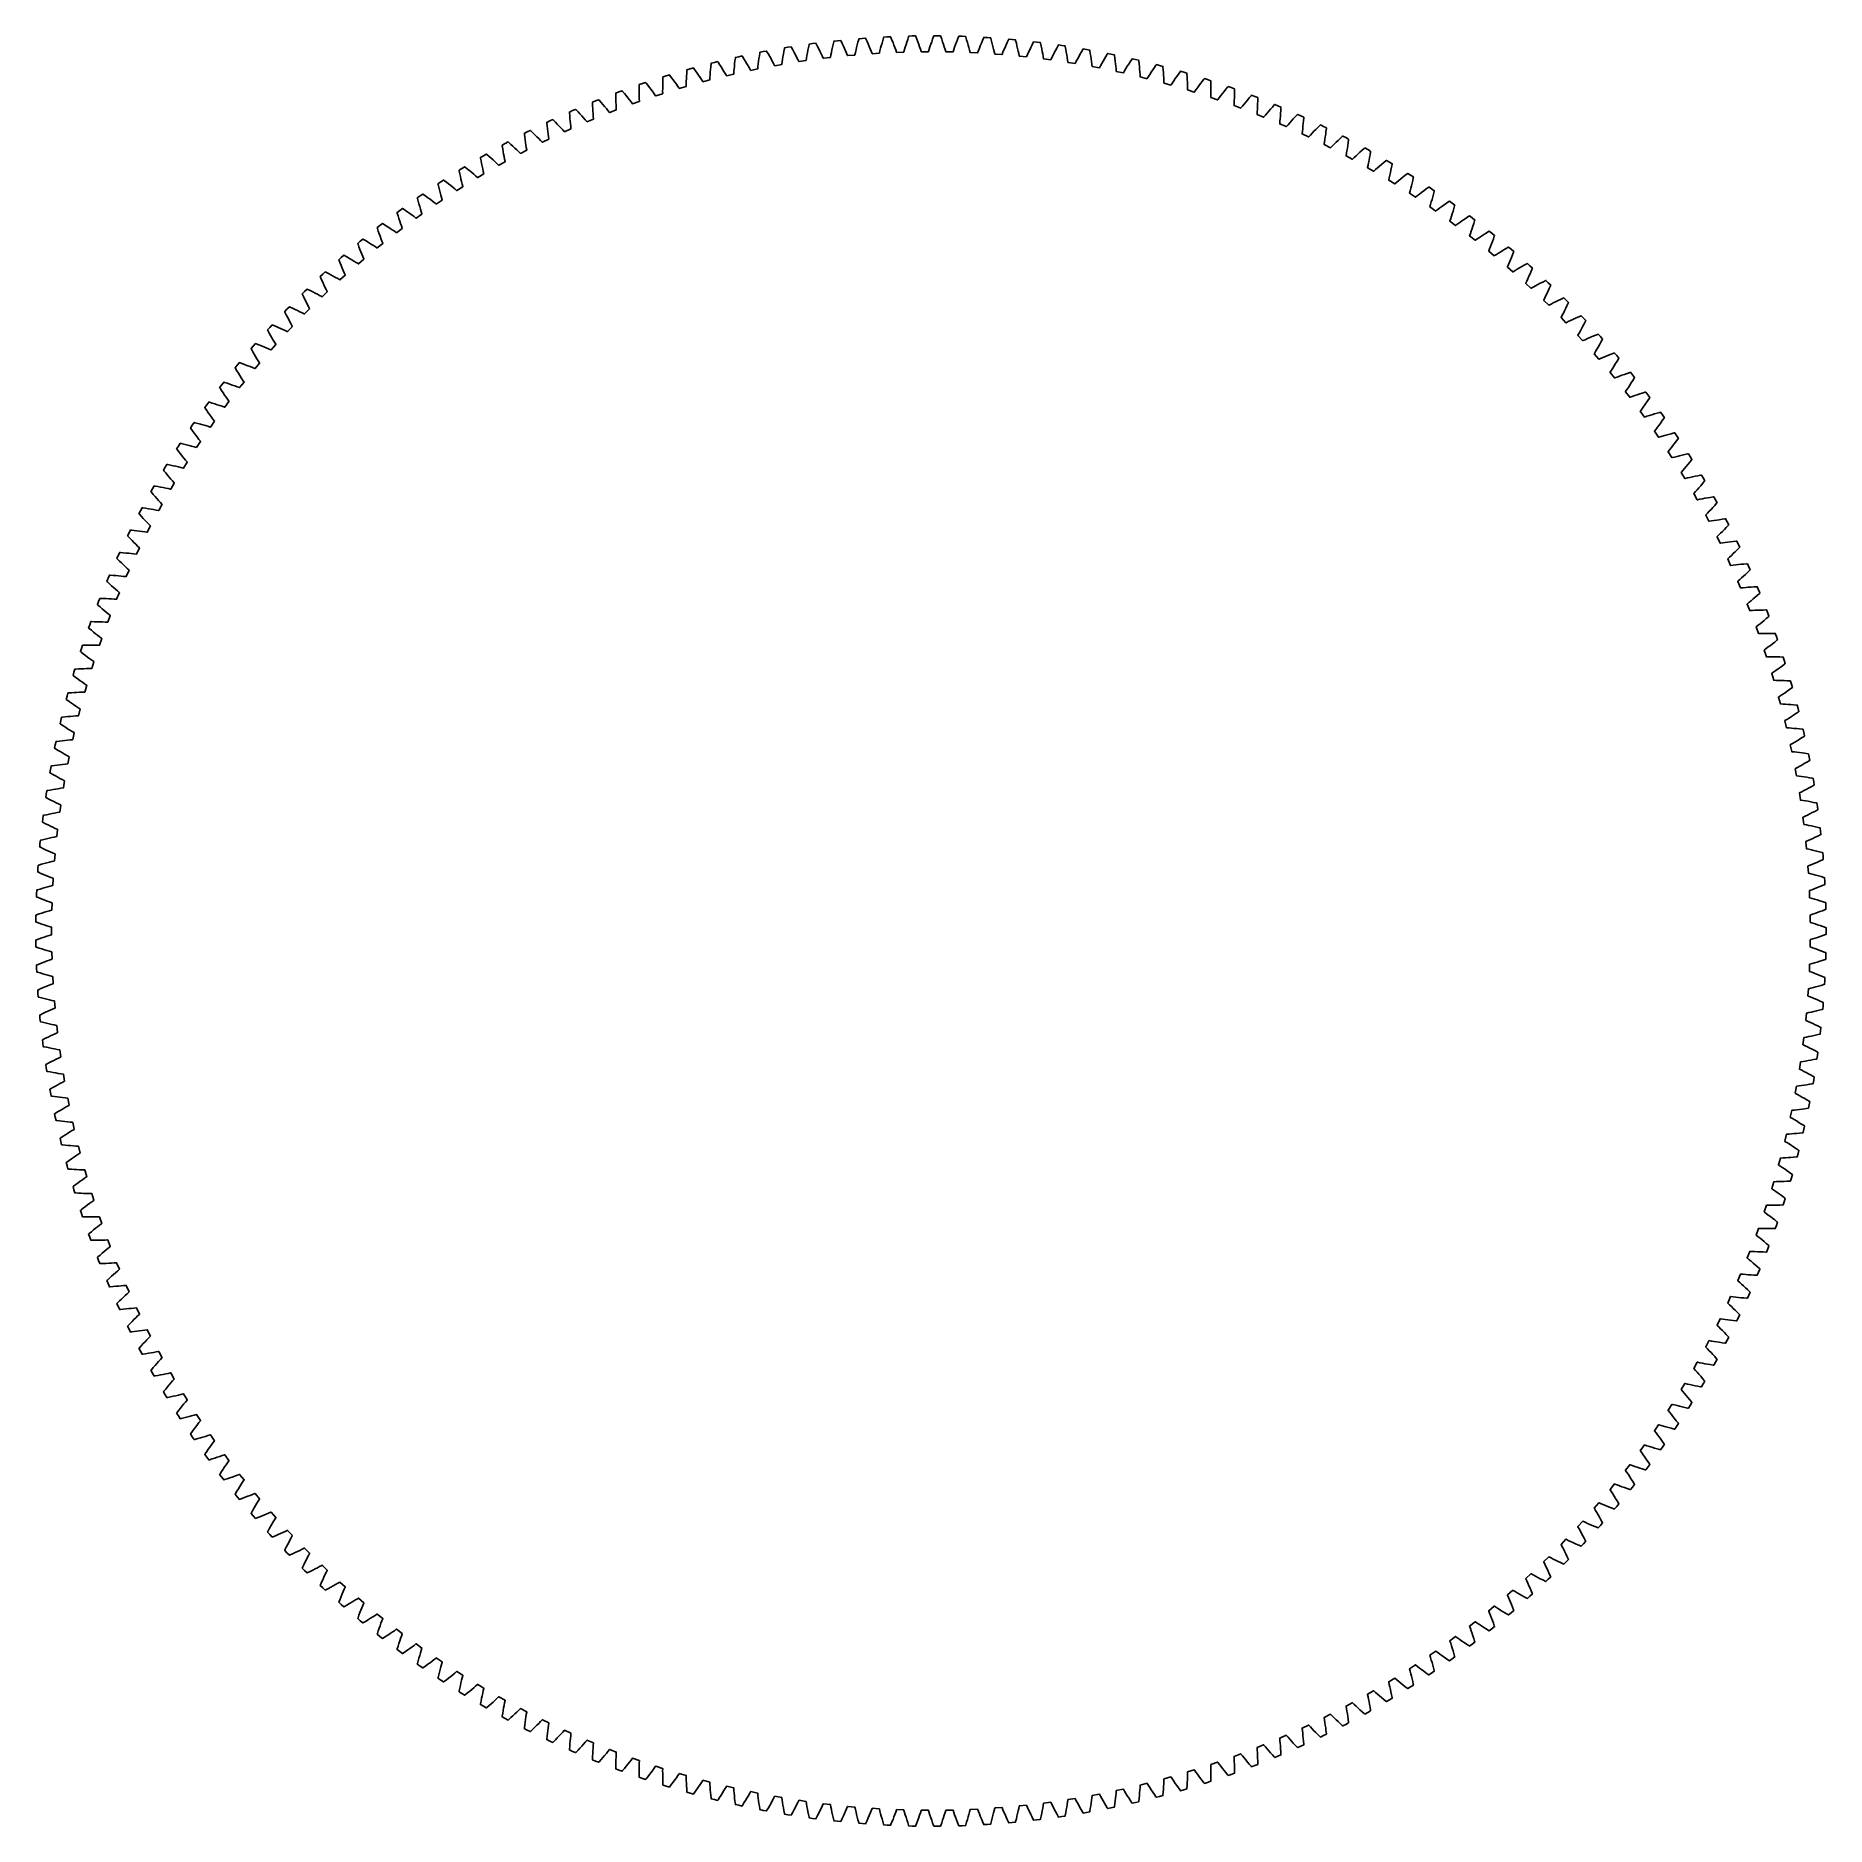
# Model space of a CAD drawing. Header units: inches. Extents: x 22 to 75.1, y 25.5 to 78.6.
import ezdxf

# ---------------------------------------------------------------- set-up
doc = ezdxf.new("R2010")
doc.units = ezdxf.units.IN
doc.header["$MEASUREMENT"] = 0
doc.layers.add('OpenJsCad', color=7, linetype='Continuous')

msp = doc.modelspace()

# ---------------------------------------------------------------- linework, layer by layer
at = {"layer": 'OpenJsCad'}
msp.add_lwpolyline([(21.97, 52.488), (21.967, 52.389), (21.967, 52.289), (21.987, 52.281), (22.066, 52.252), (22.143, 52.224), (22.218, 52.198), (22.292, 52.172), (22.363, 52.149), (22.43, 52.127), (22.435, 52.125), (22.437, 52.123), (22.437, 51.914), (22.435, 51.911), (22.43, 51.909), (22.363, 51.888), (22.292, 51.864), (22.218, 51.839), (22.143, 51.812), (22.066, 51.784), (21.987, 51.755), (21.967, 51.747), (21.967, 51.648), (21.97, 51.548), (21.99, 51.541), (22.07, 51.514), (22.147, 51.488), (22.223, 51.463), (22.298, 51.44), (22.37, 51.419), (22.437, 51.399), (22.442, 51.397), (22.444, 51.395), (22.45, 51.186), (22.448, 51.184), (22.443, 51.181), (22.377, 51.158), (22.306, 51.132), (22.233, 51.105), (22.159, 51.076), (22.083, 51.046), (22.005, 51.015), (21.985, 51.006), (21.988, 50.907), (21.993, 50.807), (22.014, 50.801), (22.094, 50.776), (22.173, 50.752), (22.249, 50.73), (22.324, 50.709), (22.397, 50.689), (22.465, 50.671), (22.469, 50.669), (22.472, 50.667), (22.483, 50.459), (22.481, 50.456), (22.477, 50.454), (22.411, 50.429), (22.341, 50.401), (22.269, 50.372), (22.196, 50.341), (22.12, 50.309), (22.043, 50.275), (22.023, 50.266), (22.029, 50.167), (22.037, 50.067), (22.058, 50.061), (22.139, 50.039), (22.218, 50.017), (22.295, 49.997), (22.371, 49.978), (22.444, 49.961), (22.512, 49.945), (22.517, 49.943), (22.519, 49.941), (22.537, 49.733), (22.535, 49.73), (22.531, 49.728), (22.466, 49.701), (22.396, 49.671), (22.325, 49.64), (22.253, 49.607), (22.178, 49.573), (22.102, 49.537), (22.083, 49.527), (22.091, 49.428), (22.102, 49.329), (22.123, 49.324), (22.205, 49.303), (22.284, 49.284), (22.362, 49.266), (22.438, 49.249), (22.512, 49.234), (22.581, 49.22), (22.585, 49.218), (22.588, 49.216), (22.611, 49.008), (22.609, 49.006), (22.605, 49.003), (22.541, 48.974), (22.472, 48.943), (22.402, 48.91), (22.33, 48.875), (22.257, 48.839), (22.182, 48.801), (22.163, 48.791), (22.174, 48.692), (22.188, 48.593), (22.209, 48.588), (22.291, 48.57), (22.371, 48.553), (22.449, 48.537), (22.525, 48.522), (22.6, 48.509), (22.669, 48.497), (22.673, 48.495), (22.676, 48.493), (22.705, 48.286), (22.703, 48.284), (22.699, 48.281), (22.636, 48.251), (22.568, 48.217), (22.499, 48.182), (22.428, 48.145), (22.356, 48.107), (22.282, 48.067), (22.263, 48.056), (22.277, 47.958), (22.293, 47.859), (22.315, 47.855), (22.397, 47.839), (22.478, 47.824), (22.556, 47.811), (22.633, 47.798), (22.708, 47.787), (22.777, 47.777), (22.782, 47.775), (22.784, 47.774), (22.819, 47.567), (22.817, 47.565), (22.813, 47.562), (22.751, 47.53), (22.684, 47.494), (22.616, 47.457), (22.546, 47.419), (22.475, 47.378), (22.402, 47.336), (22.384, 47.325), (22.4, 47.227), (22.42, 47.129), (22.441, 47.125), (22.524, 47.112), (22.605, 47.099), (22.684, 47.088), (22.761, 47.078), (22.836, 47.068), (22.906, 47.06), (22.91, 47.059), (22.913, 47.057), (22.954, 46.852), (22.952, 46.849), (22.948, 46.846), (22.886, 46.812), (22.821, 46.775), (22.754, 46.736), (22.685, 46.695), (22.615, 46.653), (22.543, 46.609), (22.525, 46.597), (22.544, 46.5), (22.566, 46.402), (22.588, 46.399), (22.671, 46.388), (22.753, 46.378), (22.832, 46.369), (22.909, 46.361), (22.984, 46.353), (23.054, 46.347), (23.059, 46.346), (23.061, 46.344), (23.108, 46.14), (23.106, 46.138), (23.102, 46.135), (23.042, 46.099), (22.977, 46.06), (22.911, 46.019), (22.844, 45.977), (22.775, 45.932), (22.705, 45.886), (22.687, 45.874), (22.709, 45.777), (22.733, 45.68), (22.755, 45.678), (22.838, 45.669), (22.92, 45.661), (23, 45.654), (23.077, 45.648), (23.152, 45.643), (23.222, 45.639), (23.227, 45.638), (23.23, 45.636), (23.282, 45.433), (23.28, 45.431), (23.276, 45.428), (23.217, 45.39), (23.154, 45.349), (23.089, 45.307), (23.022, 45.262), (22.955, 45.216), (22.886, 45.168), (22.868, 45.156), (22.893, 45.059), (22.92, 44.963), (22.942, 44.961), (23.026, 44.955), (23.108, 44.949), (23.187, 44.944), (23.265, 44.94), (23.34, 44.937), (23.41, 44.935), (23.415, 44.934), (23.418, 44.933), (23.475, 44.732), (23.474, 44.729), (23.47, 44.726), (23.412, 44.687), (23.35, 44.644), (23.286, 44.6), (23.221, 44.553), (23.155, 44.505), (23.087, 44.455), (23.07, 44.442), (23.097, 44.346), (23.127, 44.252), (23.149, 44.25), (23.233, 44.246), (23.315, 44.243), (23.395, 44.24), (23.472, 44.238), (23.548, 44.237), (23.618, 44.237), (23.623, 44.236), (23.625, 44.235), (23.689, 44.036), (23.687, 44.033), (23.684, 44.029), (23.626, 43.989), (23.565, 43.944), (23.503, 43.898), (23.439, 43.85), (23.374, 43.8), (23.308, 43.748), (23.291, 43.735), (23.321, 43.64), (23.354, 43.546), (23.376, 43.545), (23.46, 43.543), (23.542, 43.542), (23.622, 43.542), (23.699, 43.542), (23.775, 43.544), (23.845, 43.545), (23.85, 43.545), (23.852, 43.543), (23.921, 43.346), (23.92, 43.343), (23.916, 43.339), (23.86, 43.297), (23.801, 43.251), (23.739, 43.203), (23.677, 43.154), (23.614, 43.102), (23.549, 43.048), (23.532, 43.034), (23.565, 42.94), (23.601, 42.847), (23.622, 42.847), (23.706, 42.847), (23.788, 42.848), (23.868, 42.85), (23.945, 42.853), (24.021, 42.856), (24.091, 42.86), (24.096, 42.859), (24.099, 42.858), (24.173, 42.663), (24.172, 42.66), (24.168, 42.656), (24.113, 42.612), (24.055, 42.565), (23.995, 42.515), (23.934, 42.464), (23.872, 42.41), (23.809, 42.355), (23.793, 42.34), (23.828, 42.247), (23.866, 42.155), (23.888, 42.156), (23.972, 42.158), (24.054, 42.162), (24.133, 42.166), (24.211, 42.171), (24.286, 42.176), (24.356, 42.182), (24.361, 42.181), (24.364, 42.18), (24.444, 41.987), (24.443, 41.984), (24.439, 41.98), (24.386, 41.935), (24.328, 41.886), (24.27, 41.834), (24.211, 41.781), (24.15, 41.726), (24.089, 41.669), (24.073, 41.654), (24.111, 41.562), (24.151, 41.471), (24.173, 41.472), (24.257, 41.477), (24.339, 41.483), (24.418, 41.489), (24.495, 41.496), (24.57, 41.504), (24.64, 41.511), (24.645, 41.511), (24.648, 41.51), (24.733, 41.319), (24.732, 41.316), (24.729, 41.312), (24.677, 41.265), (24.621, 41.215), (24.564, 41.162), (24.506, 41.107), (24.447, 41.05), (24.387, 40.991), (24.372, 40.976), (24.412, 40.885), (24.455, 40.795), (24.477, 40.797), (24.561, 40.804), (24.642, 40.812), (24.721, 40.821), (24.799, 40.83), (24.873, 40.839), (24.943, 40.849), (24.948, 40.849), (24.951, 40.848), (25.041, 40.659), (25.04, 40.656), (25.037, 40.652), (24.986, 40.604), (24.932, 40.552), (24.876, 40.497), (24.82, 40.441), (24.763, 40.382), (24.704, 40.322), (24.689, 40.306), (24.733, 40.216), (24.778, 40.128), (24.8, 40.13), (24.883, 40.14), (24.964, 40.15), (25.043, 40.161), (25.12, 40.172), (25.195, 40.184), (25.264, 40.195), (25.269, 40.195), (25.272, 40.194), (25.367, 40.008), (25.367, 40.005), (25.364, 40.002), (25.314, 39.952), (25.261, 39.898), (25.207, 39.842), (25.152, 39.784), (25.097, 39.724), (25.04, 39.662), (25.026, 39.646), (25.071, 39.557), (25.119, 39.47), (25.141, 39.473), (25.224, 39.485), (25.305, 39.497), (25.384, 39.51), (25.46, 39.524), (25.534, 39.538), (25.603, 39.551), (25.608, 39.551), (25.611, 39.55), (25.712, 39.367), (25.711, 39.364), (25.708, 39.36), (25.66, 39.309), (25.609, 39.254), (25.556, 39.196), (25.503, 39.137), (25.449, 39.075), (25.394, 39.011), (25.38, 38.995), (25.428, 38.908), (25.479, 38.822), (25.5, 38.825), (25.583, 38.84), (25.664, 38.855), (25.742, 38.87), (25.818, 38.885), (25.892, 38.901), (25.96, 38.916), (25.965, 38.917), (25.968, 38.916), (26.074, 38.735), (26.073, 38.732), (26.071, 38.728), (26.024, 38.676), (25.974, 38.619), (25.923, 38.56), (25.872, 38.499), (25.82, 38.436), (25.767, 38.371), (25.753, 38.354), (25.803, 38.268), (25.856, 38.184), (25.877, 38.188), (25.96, 38.205), (26.04, 38.222), (26.118, 38.239), (26.193, 38.257), (26.267, 38.275), (26.335, 38.292), (26.34, 38.292), (26.343, 38.292), (26.454, 38.114), (26.453, 38.111), (26.45, 38.107), (26.405, 38.053), (26.357, 37.995), (26.308, 37.935), (26.258, 37.873), (26.208, 37.808), (26.156, 37.742), (26.143, 37.724), (26.196, 37.64), (26.251, 37.557), (26.272, 37.561), (26.354, 37.581), (26.434, 37.6), (26.511, 37.619), (26.586, 37.639), (26.659, 37.659), (26.727, 37.678), (26.732, 37.679), (26.735, 37.678), (26.85, 37.504), (26.85, 37.501), (26.847, 37.497), (26.804, 37.442), (26.757, 37.382), (26.71, 37.321), (26.662, 37.257), (26.613, 37.191), (26.564, 37.123), (26.551, 37.105), (26.606, 37.022), (26.664, 36.941), (26.685, 36.946), (26.766, 36.968), (26.845, 36.989), (26.922, 37.011), (26.996, 37.033), (27.069, 37.055), (27.136, 37.076), (27.141, 37.076), (27.144, 37.076), (27.264, 36.905), (27.264, 36.902), (27.261, 36.898), (27.219, 36.841), (27.174, 36.781), (27.129, 36.718), (27.082, 36.653), (27.036, 36.586), (26.988, 36.516), (26.976, 36.498), (27.034, 36.417), (27.093, 36.337), (27.114, 36.343), (27.195, 36.366), (27.273, 36.39), (27.349, 36.414), (27.423, 36.438), (27.495, 36.462), (27.561, 36.485), (27.566, 36.486), (27.569, 36.485), (27.694, 36.318), (27.694, 36.315), (27.692, 36.31), (27.651, 36.253), (27.608, 36.191), (27.564, 36.127), (27.52, 36.061), (27.475, 35.992), (27.429, 35.921), (27.418, 35.903), (27.478, 35.823), (27.54, 35.745), (27.56, 35.752), (27.64, 35.777), (27.718, 35.803), (27.793, 35.829), (27.866, 35.855), (27.937, 35.881), (28.003, 35.906), (28.008, 35.907), (28.011, 35.906), (28.141, 35.743), (28.141, 35.74), (28.138, 35.735), (28.099, 35.677), (28.058, 35.614), (28.016, 35.548), (27.974, 35.481), (27.931, 35.411), (27.887, 35.339), (27.876, 35.32), (27.938, 35.242), (28.002, 35.166), (28.023, 35.173), (28.102, 35.201), (28.179, 35.229), (28.253, 35.257), (28.326, 35.285), (28.396, 35.313), (28.461, 35.34), (28.466, 35.341), (28.469, 35.34), (28.603, 35.18), (28.603, 35.177), (28.601, 35.173), (28.564, 35.113), (28.524, 35.049), (28.484, 34.983), (28.443, 34.914), (28.402, 34.843), (28.361, 34.77), (28.35, 34.751), (28.414, 34.675), (28.481, 34.6), (28.501, 34.608), (28.579, 34.638), (28.655, 34.668), (28.729, 34.698), (28.801, 34.728), (28.87, 34.758), (28.935, 34.786), (28.939, 34.788), (28.942, 34.787), (29.081, 34.631), (29.081, 34.628), (29.079, 34.623), (29.043, 34.563), (29.006, 34.498), (28.967, 34.43), (28.929, 34.36), (28.89, 34.288), (28.85, 34.214), (28.84, 34.195), (28.907, 34.12), (28.975, 34.048), (28.995, 34.056), (29.072, 34.088), (29.148, 34.121), (29.221, 34.153), (29.291, 34.185), (29.36, 34.216), (29.423, 34.247), (29.428, 34.248), (29.431, 34.248), (29.574, 34.095), (29.574, 34.092), (29.572, 34.088), (29.538, 34.026), (29.502, 33.96), (29.466, 33.891), (29.429, 33.821), (29.392, 33.747), (29.355, 33.672), (29.346, 33.653), (29.414, 33.58), (29.484, 33.509), (29.504, 33.518), (29.581, 33.553), (29.655, 33.587), (29.727, 33.621), (29.797, 33.655), (29.864, 33.689), (29.927, 33.721), (29.932, 33.722), (29.935, 33.722), (30.082, 33.574), (30.082, 33.571), (30.08, 33.566), (30.048, 33.504), (30.014, 33.436), (29.98, 33.367), (29.945, 33.295), (29.91, 33.221), (29.875, 33.144), (29.866, 33.125), (29.936, 33.054), (30.008, 32.985), (30.028, 32.995), (30.104, 33.031), (30.177, 33.068), (30.248, 33.104), (30.317, 33.14), (30.383, 33.175), (30.445, 33.209), (30.45, 33.211), (30.453, 33.211), (30.604, 33.067), (30.604, 33.063), (30.603, 33.059), (30.572, 32.995), (30.54, 32.927), (30.508, 32.857), (30.475, 32.784), (30.442, 32.709), (30.409, 32.632), (30.401, 32.612), (30.473, 32.543), (30.547, 32.476), (30.566, 32.486), (30.641, 32.525), (30.713, 32.563), (30.783, 32.602), (30.851, 32.639), (30.917, 32.677), (30.977, 32.712), (30.982, 32.714), (30.985, 32.714), (31.14, 32.574), (31.141, 32.571), (31.139, 32.566), (31.11, 32.502), (31.08, 32.433), (31.05, 32.362), (31.019, 32.288), (30.988, 32.212), (30.957, 32.134), (30.95, 32.114), (31.024, 32.047), (31.1, 31.982), (31.119, 31.993), (31.192, 32.034), (31.263, 32.074), (31.332, 32.114), (31.399, 32.154), (31.463, 32.193), (31.523, 32.23), (31.528, 32.232), (31.531, 32.232), (31.69, 32.097), (31.69, 32.094), (31.689, 32.089), (31.662, 32.024), (31.634, 31.954), (31.605, 31.882), (31.577, 31.807), (31.548, 31.731), (31.52, 31.652), (31.512, 31.631), (31.588, 31.567), (31.666, 31.504), (31.685, 31.515), (31.757, 31.558), (31.827, 31.6), (31.895, 31.642), (31.96, 31.684), (32.024, 31.725), (32.082, 31.764), (32.087, 31.766), (32.09, 31.766), (32.253, 31.635), (32.253, 31.632), (32.252, 31.627), (32.227, 31.561), (32.201, 31.491), (32.174, 31.418), (32.148, 31.343), (32.121, 31.265), (32.095, 31.185), (32.088, 31.165), (32.166, 31.102), (32.245, 31.042), (32.264, 31.053), (32.335, 31.098), (32.404, 31.143), (32.47, 31.187), (32.535, 31.23), (32.597, 31.273), (32.654, 31.313), (32.659, 31.315), (32.662, 31.315), (32.828, 31.189), (32.829, 31.186), (32.828, 31.181), (32.805, 31.115), (32.78, 31.043), (32.756, 30.97), (32.731, 30.894), (32.707, 30.816), (32.683, 30.735), (32.677, 30.714), (32.756, 30.654), (32.837, 30.596), (32.855, 30.608), (32.925, 30.655), (32.993, 30.701), (33.058, 30.747), (33.121, 30.792), (33.182, 30.836), (33.239, 30.878), (33.243, 30.881), (33.246, 30.881), (33.416, 30.759), (33.417, 30.756), (33.416, 30.751), (33.394, 30.685), (33.372, 30.612), (33.35, 30.538), (33.327, 30.462), (33.305, 30.383), (33.283, 30.301), (33.278, 30.281), (33.359, 30.223), (33.442, 30.167), (33.459, 30.179), (33.528, 30.228), (33.594, 30.276), (33.658, 30.324), (33.72, 30.371), (33.78, 30.417), (33.835, 30.46), (33.839, 30.463), (33.842, 30.463), (34.015, 30.346), (34.016, 30.343), (34.015, 30.338), (33.996, 30.271), (33.976, 30.198), (33.955, 30.123), (33.935, 30.046), (33.915, 29.967), (33.896, 29.885), (33.891, 29.864), (33.973, 29.808), (34.058, 29.755), (34.075, 29.768), (34.142, 29.818), (34.207, 29.868), (34.27, 29.918), (34.33, 29.966), (34.388, 30.014), (34.443, 30.059), (34.447, 30.062), (34.45, 30.062), (34.626, 29.95), (34.627, 29.947), (34.626, 29.942), (34.609, 29.874), (34.59, 29.801), (34.572, 29.726), (34.554, 29.648), (34.537, 29.568), (34.519, 29.486), (34.515, 29.464), (34.599, 29.411), (34.685, 29.36), (34.702, 29.373), (34.767, 29.426), (34.831, 29.478), (34.892, 29.529), (34.951, 29.579), (35.008, 29.628), (35.061, 29.675), (35.065, 29.677), (35.068, 29.678), (35.248, 29.571), (35.249, 29.568), (35.248, 29.563), (35.232, 29.495), (35.216, 29.421), (35.2, 29.345), (35.184, 29.267), (35.169, 29.186), (35.154, 29.104), (35.15, 29.082), (35.236, 29.031), (35.323, 28.983), (35.339, 28.997), (35.404, 29.051), (35.466, 29.105), (35.525, 29.157), (35.583, 29.209), (35.639, 29.26), (35.69, 29.308), (35.694, 29.311), (35.697, 29.312), (35.88, 29.21), (35.881, 29.207), (35.88, 29.202), (35.867, 29.133), (35.852, 29.059), (35.838, 28.982), (35.825, 28.904), (35.812, 28.823), (35.799, 28.74), (35.796, 28.718), (35.883, 28.67), (35.971, 28.624), (35.987, 28.638), (36.05, 28.694), (36.11, 28.749), (36.169, 28.804), (36.225, 28.857), (36.279, 28.91), (36.329, 28.959), (36.333, 28.962), (36.336, 28.963), (36.522, 28.866), (36.523, 28.863), (36.522, 28.858), (36.51, 28.789), (36.498, 28.714), (36.487, 28.638), (36.475, 28.559), (36.464, 28.477), (36.454, 28.394), (36.451, 28.373), (36.54, 28.326), (36.629, 28.283), (36.645, 28.297), (36.706, 28.355), (36.765, 28.412), (36.822, 28.468), (36.877, 28.523), (36.929, 28.577), (36.978, 28.628), (36.982, 28.631), (36.985, 28.632), (37.173, 28.54), (37.174, 28.537), (37.174, 28.532), (37.164, 28.463), (37.154, 28.388), (37.144, 28.311), (37.135, 28.232), (37.126, 28.15), (37.118, 28.067), (37.116, 28.045), (37.206, 28.001), (37.297, 27.96), (37.312, 27.975), (37.371, 28.035), (37.429, 28.094), (37.484, 28.151), (37.537, 28.208), (37.588, 28.263), (37.636, 28.315), (37.639, 28.318), (37.642, 28.319), (37.833, 28.233), (37.834, 28.23), (37.834, 28.225), (37.826, 28.155), (37.818, 28.08), (37.81, 28.003), (37.804, 27.924), (37.797, 27.842), (37.791, 27.758), (37.79, 27.736), (37.881, 27.695), (37.973, 27.657), (37.988, 27.672), (38.045, 27.733), (38.101, 27.794), (38.155, 27.853), (38.206, 27.911), (38.256, 27.968), (38.302, 28.021), (38.305, 28.024), (38.308, 28.025), (38.501, 27.944), (38.502, 27.941), (38.502, 27.936), (38.496, 27.866), (38.49, 27.791), (38.485, 27.714), (38.48, 27.634), (38.476, 27.552), (38.473, 27.468), (38.472, 27.447), (38.564, 27.408), (38.657, 27.372), (38.672, 27.388), (38.728, 27.451), (38.781, 27.513), (38.833, 27.573), (38.883, 27.632), (38.931, 27.691), (38.976, 27.745), (38.979, 27.749), (38.982, 27.75), (39.177, 27.674), (39.178, 27.671), (39.179, 27.666), (39.175, 27.596), (39.171, 27.521), (39.168, 27.443), (39.165, 27.364), (39.163, 27.282), (39.162, 27.198), (39.162, 27.176), (39.255, 27.14), (39.349, 27.107), (39.363, 27.123), (39.417, 27.187), (39.469, 27.251), (39.52, 27.313), (39.568, 27.373), (39.614, 27.433), (39.657, 27.489), (39.661, 27.492), (39.663, 27.493), (39.86, 27.423), (39.862, 27.42), (39.862, 27.416), (39.86, 27.345), (39.858, 27.27), (39.857, 27.192), (39.857, 27.112), (39.858, 27.031), (39.859, 26.946), (39.86, 26.925), (39.953, 26.891), (40.048, 26.861), (40.062, 26.877), (40.114, 26.943), (40.165, 27.008), (40.213, 27.071), (40.26, 27.133), (40.304, 27.194), (40.345, 27.251), (40.349, 27.255), (40.352, 27.256), (40.55, 27.191), (40.552, 27.189), (40.553, 27.184), (40.552, 27.113), (40.553, 27.038), (40.554, 26.96), (40.556, 26.881), (40.559, 26.799), (40.562, 26.715), (40.564, 26.693), (40.658, 26.662), (40.754, 26.634), (40.767, 26.651), (40.818, 26.719), (40.866, 26.785), (40.913, 26.849), (40.958, 26.913), (41.001, 26.975), (41.04, 27.033), (41.043, 27.036), (41.046, 27.038), (41.247, 26.979), (41.248, 26.976), (41.249, 26.971), (41.251, 26.901), (41.253, 26.826), (41.257, 26.748), (41.261, 26.668), (41.266, 26.587), (41.272, 26.503), (41.274, 26.481), (41.369, 26.453), (41.466, 26.428), (41.478, 26.445), (41.527, 26.514), (41.574, 26.581), (41.619, 26.647), (41.662, 26.712), (41.703, 26.775), (41.741, 26.834), (41.744, 26.838), (41.747, 26.839), (41.949, 26.786), (41.95, 26.783), (41.951, 26.778), (41.955, 26.708), (41.96, 26.633), (41.965, 26.555), (41.972, 26.476), (41.979, 26.394), (41.987, 26.311), (41.99, 26.289), (42.086, 26.264), (42.183, 26.241), (42.195, 26.259), (42.242, 26.329), (42.287, 26.397), (42.33, 26.465), (42.371, 26.53), (42.41, 26.595), (42.447, 26.655), (42.45, 26.659), (42.452, 26.66), (42.656, 26.613), (42.658, 26.61), (42.659, 26.605), (42.664, 26.535), (42.671, 26.46), (42.679, 26.383), (42.687, 26.303), (42.697, 26.222), (42.708, 26.139), (42.711, 26.117), (42.808, 26.095), (42.905, 26.074), (42.917, 26.093), (42.962, 26.164), (43.004, 26.234), (43.046, 26.302), (43.085, 26.369), (43.123, 26.434), (43.157, 26.496), (43.16, 26.499), (43.163, 26.501), (43.368, 26.459), (43.369, 26.457), (43.37, 26.452), (43.378, 26.382), (43.387, 26.307), (43.397, 26.23), (43.408, 26.151), (43.42, 26.07), (43.433, 25.987), (43.436, 25.966), (43.534, 25.945), (43.632, 25.928), (43.643, 25.947), (43.686, 26.019), (43.727, 26.09), (43.766, 26.16), (43.803, 26.228), (43.839, 26.294), (43.872, 26.356), (43.875, 26.36), (43.877, 26.362), (44.083, 26.326), (44.085, 26.323), (44.086, 26.318), (44.096, 26.249), (44.107, 26.174), (44.119, 26.097), (44.132, 26.019), (44.146, 25.938), (44.161, 25.855), (44.165, 25.834), (44.264, 25.817), (44.362, 25.802), (44.373, 25.821), (44.413, 25.895), (44.452, 25.967), (44.49, 26.037), (44.525, 26.106), (44.559, 26.174), (44.59, 26.237), (44.593, 26.241), (44.595, 26.243), (44.802, 26.212), (44.804, 26.21), (44.806, 26.205), (44.817, 26.136), (44.83, 26.061), (44.844, 25.985), (44.86, 25.907), (44.876, 25.826), (44.894, 25.744), (44.898, 25.723), (44.997, 25.708), (45.096, 25.697), (45.106, 25.716), (45.144, 25.791), (45.181, 25.864), (45.217, 25.935), (45.25, 26.005), (45.282, 26.074), (45.312, 26.137), (45.314, 26.142), (45.317, 26.143), (45.524, 26.119), (45.526, 26.116), (45.528, 26.112), (45.541, 26.043), (45.556, 25.969), (45.573, 25.893), (45.59, 25.815), (45.609, 25.735), (45.629, 25.653), (45.634, 25.633), (45.733, 25.621), (45.832, 25.612), (45.842, 25.631), (45.878, 25.707), (45.913, 25.781), (45.946, 25.854), (45.978, 25.924), (46.008, 25.994), (46.035, 26.058), (46.038, 26.062), (46.04, 26.064), (46.249, 26.045), (46.251, 26.043), (46.252, 26.039), (46.268, 25.97), (46.285, 25.896), (46.303, 25.821), (46.323, 25.744), (46.344, 25.664), (46.366, 25.583), (46.372, 25.563), (46.471, 25.554), (46.57, 25.547), (46.579, 25.567), (46.614, 25.644), (46.646, 25.719), (46.678, 25.792), (46.707, 25.864), (46.736, 25.934), (46.761, 25.999), (46.764, 26.004), (46.766, 26.006), (46.975, 25.993), (46.977, 25.99), (46.979, 25.986), (46.996, 25.918), (47.015, 25.845), (47.036, 25.77), (47.057, 25.693), (47.08, 25.614), (47.105, 25.534), (47.111, 25.513), (47.211, 25.507), (47.31, 25.504), (47.319, 25.523), (47.351, 25.601), (47.382, 25.677), (47.411, 25.751), (47.438, 25.824), (47.465, 25.895), (47.488, 25.961), (47.491, 25.965), (47.493, 25.967), (47.702, 25.96), (47.704, 25.958), (47.706, 25.953), (47.725, 25.886), (47.746, 25.813), (47.769, 25.739), (47.793, 25.663), (47.818, 25.585), (47.845, 25.505), (47.852, 25.485), (47.951, 25.481), (48.051, 25.48), (48.059, 25.501), (48.089, 25.579), (48.117, 25.656), (48.144, 25.731), (48.17, 25.804), (48.194, 25.876), (48.216, 25.942), (48.219, 25.947), (48.221, 25.949), (48.43, 25.948), (48.432, 25.945), (48.434, 25.941), (48.455, 25.874), (48.478, 25.802), (48.503, 25.728), (48.529, 25.653), (48.556, 25.576), (48.585, 25.497), (48.593, 25.477), (48.693, 25.476), (48.792, 25.478), (48.8, 25.498), (48.827, 25.578), (48.854, 25.655), (48.879, 25.731), (48.902, 25.805), (48.924, 25.877), (48.945, 25.945), (48.947, 25.949), (48.949, 25.951), (49.158, 25.956), (49.16, 25.953), (49.162, 25.949), (49.185, 25.883), (49.21, 25.812), (49.237, 25.739), (49.265, 25.664), (49.295, 25.588), (49.326, 25.509), (49.334, 25.489), (49.434, 25.491), (49.533, 25.496), (49.54, 25.517), (49.565, 25.597), (49.59, 25.675), (49.612, 25.752), (49.634, 25.826), (49.654, 25.899), (49.672, 25.967), (49.674, 25.971), (49.676, 25.974), (49.885, 25.984), (49.888, 25.982), (49.89, 25.978), (49.915, 25.912), (49.942, 25.841), (49.971, 25.769), (50.001, 25.695), (50.032, 25.62), (50.066, 25.543), (50.074, 25.523), (50.174, 25.528), (50.273, 25.535), (50.28, 25.556), (50.303, 25.637), (50.325, 25.716), (50.345, 25.793), (50.365, 25.868), (50.383, 25.941), (50.399, 26.01), (50.401, 26.014), (50.403, 26.016), (50.612, 26.032), (50.614, 26.031), (50.617, 26.026), (50.643, 25.961), (50.672, 25.892), (50.703, 25.82), (50.735, 25.747), (50.769, 25.673), (50.804, 25.596), (50.814, 25.577), (50.913, 25.585), (51.012, 25.595), (51.018, 25.616), (51.039, 25.697), (51.058, 25.777), (51.077, 25.854), (51.094, 25.93), (51.11, 26.004), (51.125, 26.073), (51.126, 26.077), (51.128, 26.08), (51.336, 26.101), (51.339, 26.099), (51.341, 26.095), (51.37, 26.031), (51.401, 25.962), (51.434, 25.892), (51.468, 25.82), (51.504, 25.746), (51.541, 25.671), (51.551, 25.652), (51.65, 25.662), (51.749, 25.675), (51.754, 25.696), (51.773, 25.778), (51.79, 25.858), (51.807, 25.936), (51.822, 26.012), (51.836, 26.087), (51.848, 26.156), (51.85, 26.16), (51.852, 26.163), (52.059, 26.19), (52.061, 26.189), (52.064, 26.185), (52.094, 26.121), (52.127, 26.053), (52.162, 25.984), (52.198, 25.913), (52.236, 25.84), (52.276, 25.766), (52.286, 25.747), (52.385, 25.76), (52.483, 25.776), (52.488, 25.797), (52.504, 25.88), (52.519, 25.96), (52.533, 26.039), (52.547, 26.115), (52.559, 26.19), (52.569, 26.259), (52.57, 26.264), (52.572, 26.266), (52.779, 26.3), (52.781, 26.298), (52.784, 26.294), (52.816, 26.231), (52.851, 26.164), (52.887, 26.096), (52.926, 26.026), (52.966, 25.954), (53.007, 25.881), (53.018, 25.863), (53.116, 25.879), (53.214, 25.897), (53.218, 25.919), (53.232, 26.001), (53.245, 26.082), (53.257, 26.161), (53.268, 26.238), (53.278, 26.313), (53.287, 26.383), (53.288, 26.387), (53.29, 26.39), (53.495, 26.429), (53.498, 26.427), (53.501, 26.423), (53.534, 26.362), (53.571, 26.296), (53.61, 26.228), (53.65, 26.159), (53.692, 26.089), (53.735, 26.017), (53.747, 25.999), (53.845, 26.017), (53.942, 26.039), (53.945, 26.06), (53.957, 26.143), (53.968, 26.225), (53.977, 26.304), (53.986, 26.381), (53.994, 26.456), (54.001, 26.526), (54.002, 26.531), (54.003, 26.533), (54.208, 26.578), (54.21, 26.577), (54.213, 26.573), (54.249, 26.512), (54.287, 26.447), (54.328, 26.381), (54.37, 26.313), (54.414, 26.244), (54.459, 26.173), (54.471, 26.155), (54.568, 26.177), (54.665, 26.201), (54.668, 26.222), (54.677, 26.306), (54.686, 26.387), (54.693, 26.467), (54.7, 26.544), (54.706, 26.619), (54.71, 26.689), (54.711, 26.694), (54.713, 26.697), (54.916, 26.747), (54.918, 26.746), (54.922, 26.742), (54.959, 26.682), (54.999, 26.619), (55.041, 26.553), (55.085, 26.487), (55.131, 26.419), (55.178, 26.35), (55.191, 26.332), (55.288, 26.356), (55.384, 26.383), (55.386, 26.404), (55.393, 26.488), (55.399, 26.57), (55.404, 26.649), (55.409, 26.727), (55.412, 26.802), (55.415, 26.872), (55.416, 26.877), (55.418, 26.88), (55.619, 26.936), (55.622, 26.935), (55.625, 26.931), (55.664, 26.872), (55.706, 26.81), (55.75, 26.746), (55.795, 26.68), (55.843, 26.614), (55.893, 26.546), (55.906, 26.528), (56.001, 26.555), (56.097, 26.585), (56.098, 26.606), (56.103, 26.69), (56.107, 26.772), (56.11, 26.852), (56.112, 26.929), (56.114, 27.005), (56.114, 27.075), (56.115, 27.08), (56.117, 27.083), (56.316, 27.144), (56.319, 27.143), (56.323, 27.14), (56.363, 27.082), (56.407, 27.021), (56.453, 26.958), (56.5, 26.894), (56.55, 26.828), (56.601, 26.762), (56.614, 26.745), (56.71, 26.774), (56.804, 26.807), (56.805, 26.828), (56.807, 26.912), (56.809, 26.994), (56.81, 27.074), (56.81, 27.151), (56.809, 27.227), (56.808, 27.297), (56.809, 27.302), (56.81, 27.305), (57.008, 27.372), (57.011, 27.371), (57.014, 27.367), (57.056, 27.311), (57.102, 27.251), (57.149, 27.189), (57.198, 27.127), (57.25, 27.063), (57.303, 26.998), (57.317, 26.981), (57.411, 27.013), (57.505, 27.048), (57.505, 27.07), (57.505, 27.154), (57.504, 27.236), (57.503, 27.315), (57.501, 27.393), (57.498, 27.468), (57.495, 27.539), (57.495, 27.544), (57.497, 27.546), (57.693, 27.619), (57.696, 27.618), (57.699, 27.615), (57.743, 27.559), (57.79, 27.5), (57.839, 27.44), (57.89, 27.379), (57.943, 27.317), (57.998, 27.253), (58.012, 27.237), (58.106, 27.272), (58.198, 27.309), (58.198, 27.331), (58.196, 27.415), (58.193, 27.497), (58.189, 27.576), (58.185, 27.654), (58.18, 27.729), (58.175, 27.799), (58.175, 27.804), (58.177, 27.807), (58.37, 27.885), (58.373, 27.884), (58.377, 27.881), (58.422, 27.827), (58.471, 27.769), (58.522, 27.711), (58.574, 27.651), (58.629, 27.59), (58.686, 27.528), (58.701, 27.512), (58.793, 27.549), (58.884, 27.589), (58.883, 27.611), (58.879, 27.695), (58.874, 27.777), (58.868, 27.856), (58.861, 27.933), (58.855, 28.009), (58.847, 28.078), (58.848, 28.083), (58.849, 28.086), (59.04, 28.17), (59.043, 28.169), (59.047, 28.166), (59.094, 28.113), (59.144, 28.057), (59.196, 28), (59.251, 27.941), (59.307, 27.882), (59.366, 27.822), (59.381, 27.806), (59.472, 27.846), (59.562, 27.888), (59.561, 27.91), (59.554, 27.994), (59.547, 28.075), (59.538, 28.155), (59.53, 28.232), (59.521, 28.307), (59.512, 28.377), (59.512, 28.381), (59.513, 28.384), (59.702, 28.473), (59.705, 28.472), (59.709, 28.469), (59.757, 28.418), (59.809, 28.363), (59.863, 28.307), (59.919, 28.251), (59.977, 28.193), (60.037, 28.134), (60.053, 28.119), (60.143, 28.162), (60.232, 28.207), (60.23, 28.228), (60.22, 28.312), (60.211, 28.393), (60.2, 28.472), (60.19, 28.549), (60.179, 28.624), (60.168, 28.693), (60.168, 28.698), (60.169, 28.701), (60.355, 28.795), (60.358, 28.794), (60.362, 28.791), (60.412, 28.741), (60.465, 28.688), (60.521, 28.634), (60.578, 28.579), (60.638, 28.522), (60.7, 28.465), (60.716, 28.451), (60.805, 28.496), (60.892, 28.543), (60.889, 28.565), (60.878, 28.648), (60.866, 28.729), (60.853, 28.808), (60.841, 28.884), (60.827, 28.959), (60.814, 29.028), (60.814, 29.033), (60.815, 29.036), (60.999, 29.135), (61.002, 29.134), (61.006, 29.131), (61.057, 29.083), (61.112, 29.031), (61.169, 28.978), (61.228, 28.925), (61.289, 28.87), (61.352, 28.815), (61.369, 28.801), (61.457, 28.848), (61.543, 28.898), (61.539, 28.92), (61.526, 29.002), (61.511, 29.083), (61.497, 29.162), (61.482, 29.238), (61.466, 29.312), (61.452, 29.38), (61.451, 29.385), (61.452, 29.388), (61.633, 29.493), (61.636, 29.492), (61.64, 29.489), (61.692, 29.442), (61.749, 29.392), (61.807, 29.341), (61.868, 29.289), (61.93, 29.236), (61.995, 29.183), (62.012, 29.169), (62.098, 29.219), (62.183, 29.271), (62.179, 29.292), (62.163, 29.375), (62.147, 29.455), (62.13, 29.533), (62.113, 29.609), (62.095, 29.682), (62.079, 29.751), (62.078, 29.755), (62.079, 29.758), (62.257, 29.868), (62.26, 29.867), (62.264, 29.865), (62.318, 29.819), (62.375, 29.77), (62.435, 29.721), (62.497, 29.671), (62.561, 29.62), (62.628, 29.568), (62.645, 29.555), (62.73, 29.607), (62.813, 29.662), (62.809, 29.683), (62.79, 29.765), (62.771, 29.845), (62.752, 29.922), (62.733, 29.997), (62.714, 30.07), (62.695, 30.138), (62.694, 30.143), (62.695, 30.146), (62.87, 30.261), (62.873, 30.26), (62.877, 30.257), (62.932, 30.213), (62.991, 30.166), (63.052, 30.119), (63.116, 30.07), (63.181, 30.021), (63.249, 29.971), (63.267, 29.959), (63.35, 30.013), (63.432, 30.07), (63.427, 30.091), (63.406, 30.173), (63.385, 30.252), (63.364, 30.329), (63.342, 30.403), (63.321, 30.476), (63.3, 30.543), (63.3, 30.548), (63.3, 30.551), (63.472, 30.67), (63.475, 30.67), (63.479, 30.667), (63.535, 30.624), (63.596, 30.579), (63.658, 30.533), (63.723, 30.487), (63.79, 30.439), (63.859, 30.391), (63.877, 30.379), (63.959, 30.436), (64.039, 30.495), (64.033, 30.516), (64.01, 30.597), (63.987, 30.676), (63.963, 30.752), (63.94, 30.826), (63.917, 30.898), (63.894, 30.964), (63.893, 30.969), (63.894, 30.972), (64.062, 31.096), (64.065, 31.096), (64.07, 31.094), (64.127, 31.052), (64.188, 31.009), (64.252, 30.965), (64.318, 30.92), (64.386, 30.874), (64.457, 30.829), (64.475, 30.817), (64.555, 30.876), (64.634, 30.937), (64.627, 30.958), (64.602, 31.038), (64.577, 31.116), (64.551, 31.192), (64.526, 31.265), (64.5, 31.336), (64.476, 31.402), (64.475, 31.407), (64.476, 31.41), (64.64, 31.539), (64.643, 31.538), (64.648, 31.536), (64.706, 31.497), (64.769, 31.455), (64.834, 31.413), (64.901, 31.37), (64.97, 31.326), (65.042, 31.282), (65.061, 31.271), (65.139, 31.332), (65.216, 31.396), (65.209, 31.416), (65.182, 31.496), (65.154, 31.573), (65.127, 31.648), (65.099, 31.72), (65.072, 31.791), (65.046, 31.856), (65.044, 31.861), (65.045, 31.864), (65.206, 31.997), (65.209, 31.997), (65.213, 31.995), (65.273, 31.957), (65.337, 31.917), (65.403, 31.876), (65.471, 31.835), (65.542, 31.794), (65.615, 31.752), (65.634, 31.741), (65.71, 31.805), (65.785, 31.87), (65.778, 31.891), (65.748, 31.969), (65.718, 32.046), (65.689, 32.12), (65.659, 32.192), (65.63, 32.261), (65.602, 32.326), (65.601, 32.33), (65.601, 32.333), (65.758, 32.471), (65.761, 32.471), (65.766, 32.469), (65.826, 32.433), (65.891, 32.395), (65.959, 32.356), (66.028, 32.317), (66.1, 32.277), (66.174, 32.237), (66.193, 32.227), (66.268, 32.293), (66.341, 32.361), (66.333, 32.381), (66.301, 32.459), (66.269, 32.534), (66.238, 32.607), (66.206, 32.678), (66.175, 32.747), (66.145, 32.811), (66.144, 32.815), (66.144, 32.818), (66.297, 32.96), (66.301, 32.96), (66.305, 32.959), (66.366, 32.924), (66.432, 32.888), (66.501, 32.851), (66.571, 32.814), (66.644, 32.776), (66.719, 32.738), (66.739, 32.729), (66.812, 32.797), (66.883, 32.866), (66.874, 32.886), (66.84, 32.963), (66.806, 33.038), (66.773, 33.11), (66.739, 33.18), (66.706, 33.248), (66.675, 33.311), (66.673, 33.315), (66.673, 33.318), (66.823, 33.465), (66.826, 33.465), (66.83, 33.463), (66.893, 33.43), (66.96, 33.396), (67.029, 33.361), (67.101, 33.326), (67.174, 33.29), (67.251, 33.254), (67.27, 33.245), (67.341, 33.315), (67.411, 33.387), (67.402, 33.406), (67.365, 33.482), (67.329, 33.556), (67.294, 33.627), (67.258, 33.696), (67.223, 33.763), (67.19, 33.825), (67.188, 33.83), (67.188, 33.833), (67.334, 33.983), (67.337, 33.983), (67.341, 33.982), (67.404, 33.951), (67.472, 33.918), (67.543, 33.885), (67.615, 33.852), (67.69, 33.819), (67.767, 33.785), (67.787, 33.777), (67.856, 33.848), (67.923, 33.922), (67.914, 33.941), (67.875, 34.016), (67.837, 34.089), (67.8, 34.159), (67.762, 34.227), (67.726, 34.293), (67.691, 34.354), (67.689, 34.358), (67.689, 34.362), (67.83, 34.516), (67.833, 34.516), (67.838, 34.515), (67.902, 34.486), (67.97, 34.455), (68.042, 34.424), (68.115, 34.393), (68.191, 34.361), (68.269, 34.33), (68.289, 34.322), (68.356, 34.396), (68.421, 34.471), (68.411, 34.49), (68.371, 34.564), (68.331, 34.635), (68.291, 34.705), (68.252, 34.772), (68.213, 34.836), (68.176, 34.896), (68.174, 34.901), (68.174, 34.904), (68.311, 35.062), (68.314, 35.063), (68.319, 35.061), (68.383, 35.034), (68.453, 35.005), (68.525, 34.976), (68.6, 34.947), (68.676, 34.918), (68.755, 34.889), (68.775, 34.881), (68.84, 34.957), (68.903, 35.034), (68.893, 35.053), (68.85, 35.125), (68.808, 35.196), (68.767, 35.264), (68.726, 35.33), (68.685, 35.393), (68.647, 35.452), (68.645, 35.457), (68.645, 35.46), (68.777, 35.622), (68.78, 35.622), (68.785, 35.621), (68.85, 35.595), (68.92, 35.569), (68.993, 35.542), (69.068, 35.515), (69.146, 35.488), (69.225, 35.461), (69.246, 35.454), (69.309, 35.531), (69.37, 35.61), (69.358, 35.629), (69.314, 35.7), (69.27, 35.769), (69.227, 35.836), (69.184, 35.901), (69.141, 35.963), (69.102, 36.021), (69.099, 36.025), (69.099, 36.029), (69.227, 36.194), (69.23, 36.195), (69.234, 36.194), (69.301, 36.17), (69.372, 36.145), (69.445, 36.12), (69.521, 36.095), (69.599, 36.07), (69.68, 36.046), (69.7, 36.039), (69.761, 36.118), (69.82, 36.199), (69.808, 36.217), (69.761, 36.287), (69.716, 36.355), (69.67, 36.421), (69.626, 36.484), (69.582, 36.546), (69.54, 36.602), (69.538, 36.607), (69.537, 36.61), (69.66, 36.779), (69.663, 36.779), (69.668, 36.779), (69.735, 36.757), (69.807, 36.734), (69.881, 36.711), (69.958, 36.688), (70.036, 36.666), (70.117, 36.643), (70.138, 36.637), (70.197, 36.718), (70.253, 36.8), (70.241, 36.818), (70.192, 36.887), (70.145, 36.953), (70.098, 37.018), (70.051, 37.08), (70.005, 37.14), (69.962, 37.196), (69.96, 37.2), (69.959, 37.203), (70.078, 37.375), (70.081, 37.376), (70.085, 37.375), (70.153, 37.355), (70.225, 37.334), (70.3, 37.314), (70.377, 37.293), (70.457, 37.273), (70.538, 37.252), (70.559, 37.247), (70.615, 37.33), (70.669, 37.413), (70.657, 37.431), (70.606, 37.498), (70.557, 37.563), (70.508, 37.626), (70.46, 37.687), (70.413, 37.746), (70.368, 37.8), (70.365, 37.805), (70.365, 37.808), (70.478, 37.983), (70.481, 37.984), (70.486, 37.984), (70.554, 37.965), (70.627, 37.947), (70.702, 37.928), (70.78, 37.909), (70.86, 37.891), (70.942, 37.873), (70.963, 37.869), (71.017, 37.953), (71.069, 38.038), (71.055, 38.055), (71.003, 38.121), (70.952, 38.185), (70.901, 38.246), (70.851, 38.306), (70.802, 38.363), (70.756, 38.416), (70.754, 38.421), (70.753, 38.424), (70.861, 38.602), (70.864, 38.603), (70.869, 38.603), (70.938, 38.586), (71.011, 38.57), (71.087, 38.553), (71.165, 38.537), (71.245, 38.521), (71.328, 38.505), (71.349, 38.501), (71.401, 38.587), (71.45, 38.673), (71.436, 38.69), (71.383, 38.754), (71.329, 38.817), (71.277, 38.877), (71.226, 38.935), (71.175, 38.991), (71.127, 39.043), (71.125, 39.047), (71.124, 39.05), (71.227, 39.232), (71.23, 39.233), (71.235, 39.232), (71.304, 39.218), (71.378, 39.203), (71.454, 39.189), (71.533, 39.175), (71.613, 39.161), (71.696, 39.148), (71.718, 39.144), (71.767, 39.231), (71.814, 39.319), (71.8, 39.335), (71.744, 39.398), (71.689, 39.459), (71.635, 39.518), (71.582, 39.575), (71.53, 39.629), (71.481, 39.68), (71.478, 39.684), (71.477, 39.687), (71.575, 39.871), (71.578, 39.872), (71.583, 39.872), (71.652, 39.86), (71.727, 39.847), (71.803, 39.835), (71.882, 39.823), (71.963, 39.811), (72.047, 39.8), (72.068, 39.798), (72.115, 39.886), (72.159, 39.975), (72.145, 39.991), (72.087, 40.052), (72.031, 40.111), (71.975, 40.169), (71.92, 40.224), (71.867, 40.277), (71.817, 40.326), (71.814, 40.33), (71.813, 40.333), (71.906, 40.52), (71.908, 40.521), (71.913, 40.521), (71.983, 40.51), (72.058, 40.5), (72.135, 40.49), (72.214, 40.48), (72.295, 40.471), (72.379, 40.462), (72.4, 40.46), (72.445, 40.549), (72.486, 40.64), (72.471, 40.655), (72.412, 40.715), (72.354, 40.773), (72.297, 40.828), (72.241, 40.882), (72.186, 40.934), (72.134, 40.981), (72.131, 40.985), (72.13, 40.988), (72.218, 41.178), (72.22, 41.179), (72.225, 41.179), (72.295, 41.17), (72.37, 41.162), (72.447, 41.154), (72.527, 41.146), (72.608, 41.14), (72.692, 41.133), (72.714, 41.132), (72.755, 41.222), (72.795, 41.314), (72.779, 41.329), (72.718, 41.387), (72.659, 41.443), (72.6, 41.497), (72.542, 41.549), (72.486, 41.599), (72.433, 41.645), (72.43, 41.649), (72.429, 41.652), (72.511, 41.844), (72.514, 41.845), (72.519, 41.845), (72.589, 41.839), (72.664, 41.832), (72.741, 41.827), (72.821, 41.821), (72.903, 41.817), (72.987, 41.813), (73.008, 41.812), (73.047, 41.904), (73.084, 41.996), (73.068, 42.011), (73.006, 42.067), (72.945, 42.122), (72.884, 42.174), (72.825, 42.224), (72.767, 42.273), (72.713, 42.317), (72.71, 42.321), (72.709, 42.324), (72.786, 42.518), (72.788, 42.52), (72.793, 42.52), (72.863, 42.515), (72.939, 42.511), (73.016, 42.507), (73.096, 42.504), (73.178, 42.502), (73.262, 42.5), (73.284, 42.5), (73.32, 42.593), (73.354, 42.686), (73.338, 42.701), (73.274, 42.755), (73.211, 42.808), (73.15, 42.858), (73.089, 42.907), (73.03, 42.954), (72.975, 42.997), (72.971, 43.001), (72.97, 43.003), (73.041, 43.2), (73.044, 43.201), (73.049, 43.202), (73.119, 43.199), (73.195, 43.197), (73.272, 43.195), (73.352, 43.195), (73.434, 43.194), (73.518, 43.195), (73.54, 43.196), (73.574, 43.289), (73.605, 43.384), (73.589, 43.397), (73.523, 43.45), (73.459, 43.501), (73.396, 43.55), (73.334, 43.597), (73.274, 43.642), (73.217, 43.684), (73.213, 43.687), (73.212, 43.69), (73.278, 43.888), (73.281, 43.89), (73.286, 43.89), (73.356, 43.89), (73.431, 43.89), (73.509, 43.89), (73.589, 43.892), (73.671, 43.894), (73.755, 43.897), (73.776, 43.898), (73.808, 43.992), (73.837, 44.088), (73.82, 44.101), (73.753, 44.152), (73.687, 44.201), (73.623, 44.248), (73.56, 44.293), (73.498, 44.337), (73.44, 44.377), (73.436, 44.38), (73.435, 44.383), (73.495, 44.583), (73.498, 44.585), (73.503, 44.585), (73.573, 44.587), (73.649, 44.589), (73.726, 44.591), (73.806, 44.595), (73.888, 44.6), (73.972, 44.605), (73.993, 44.607), (74.022, 44.702), (74.048, 44.798), (74.031, 44.811), (73.962, 44.86), (73.895, 44.907), (73.83, 44.952), (73.765, 44.996), (73.703, 45.038), (73.644, 45.076), (73.64, 45.079), (73.638, 45.082), (73.693, 45.284), (73.696, 45.285), (73.701, 45.286), (73.771, 45.289), (73.846, 45.294), (73.924, 45.299), (74.003, 45.304), (74.085, 45.311), (74.169, 45.319), (74.19, 45.321), (74.216, 45.417), (74.24, 45.514), (74.222, 45.526), (74.152, 45.574), (74.084, 45.619), (74.017, 45.662), (73.952, 45.704), (73.888, 45.744), (73.828, 45.781), (73.824, 45.784), (73.822, 45.786), (73.872, 45.99), (73.874, 45.991), (73.879, 45.992), (73.949, 45.997), (74.024, 46.004), (74.102, 46.011), (74.181, 46.019), (74.262, 46.028), (74.346, 46.038), (74.367, 46.041), (74.391, 46.138), (74.411, 46.235), (74.393, 46.247), (74.322, 46.292), (74.253, 46.335), (74.185, 46.377), (74.118, 46.417), (74.053, 46.455), (73.992, 46.49), (73.988, 46.493), (73.987, 46.496), (74.03, 46.7), (74.033, 46.702), (74.037, 46.703), (74.107, 46.71), (74.182, 46.719), (74.259, 46.728), (74.338, 46.738), (74.42, 46.749), (74.503, 46.762), (74.524, 46.765), (74.545, 46.863), (74.563, 46.961), (74.544, 46.972), (74.472, 47.015), (74.401, 47.057), (74.332, 47.096), (74.265, 47.134), (74.198, 47.17), (74.136, 47.204), (74.132, 47.207), (74.131, 47.209), (74.169, 47.415), (74.171, 47.417), (74.176, 47.418), (74.245, 47.427), (74.32, 47.437), (74.397, 47.449), (74.476, 47.461), (74.557, 47.475), (74.639, 47.49), (74.661, 47.494), (74.679, 47.592), (74.694, 47.69), (74.675, 47.701), (74.602, 47.742), (74.53, 47.781), (74.46, 47.819), (74.391, 47.855), (74.324, 47.89), (74.261, 47.921), (74.257, 47.924), (74.255, 47.926), (74.287, 48.133), (74.289, 48.135), (74.294, 48.136), (74.364, 48.147), (74.438, 48.16), (74.514, 48.174), (74.593, 48.188), (74.673, 48.204), (74.756, 48.221), (74.777, 48.226), (74.792, 48.324), (74.804, 48.423), (74.785, 48.433), (74.711, 48.472), (74.638, 48.51), (74.567, 48.545), (74.497, 48.58), (74.429, 48.612), (74.365, 48.642), (74.361, 48.645), (74.359, 48.647), (74.385, 48.854), (74.388, 48.856), (74.393, 48.858), (74.462, 48.871), (74.536, 48.886), (74.612, 48.901), (74.69, 48.918), (74.77, 48.936), (74.851, 48.956), (74.872, 48.961), (74.885, 49.06), (74.895, 49.159), (74.875, 49.168), (74.8, 49.205), (74.726, 49.241), (74.654, 49.274), (74.583, 49.307), (74.514, 49.337), (74.449, 49.365), (74.445, 49.368), (74.443, 49.37), (74.464, 49.578), (74.466, 49.58), (74.471, 49.582), (74.539, 49.597), (74.613, 49.613), (74.688, 49.631), (74.766, 49.65), (74.845, 49.671), (74.927, 49.692), (74.947, 49.698), (74.957, 49.797), (74.964, 49.897), (74.945, 49.906), (74.868, 49.941), (74.793, 49.974), (74.72, 50.006), (74.648, 50.036), (74.579, 50.064), (74.513, 50.091), (74.509, 50.093), (74.507, 50.095), (74.522, 50.304), (74.524, 50.306), (74.529, 50.308), (74.597, 50.325), (74.67, 50.343), (74.745, 50.363), (74.822, 50.384), (74.901, 50.407), (74.981, 50.431), (75.002, 50.437), (75.009, 50.537), (75.013, 50.636), (74.993, 50.645), (74.916, 50.677), (74.84, 50.709), (74.766, 50.738), (74.694, 50.766), (74.623, 50.793), (74.557, 50.817), (74.553, 50.82), (74.551, 50.822), (74.559, 51.031), (74.562, 51.033), (74.566, 51.035), (74.634, 51.054), (74.706, 51.074), (74.781, 51.097), (74.857, 51.12), (74.935, 51.145), (75.015, 51.171), (75.036, 51.178), (75.04, 51.277), (75.041, 51.377), (75.021, 51.385), (74.943, 51.415), (74.866, 51.444), (74.791, 51.472), (74.718, 51.498), (74.647, 51.523), (74.58, 51.545), (74.576, 51.547), (74.574, 51.55), (74.577, 51.759), (74.579, 51.761), (74.583, 51.763), (74.651, 51.784), (74.723, 51.806), (74.796, 51.83), (74.872, 51.856), (74.949, 51.883), (75.029, 51.911), (75.049, 51.919), (75.05, 52.018), (75.049, 52.118), (75.029, 52.125), (74.949, 52.154), (74.872, 52.181), (74.796, 52.206), (74.723, 52.23), (74.651, 52.253), (74.583, 52.273), (74.579, 52.276), (74.577, 52.278), (74.574, 52.487), (74.576, 52.489), (74.58, 52.491), (74.647, 52.514), (74.718, 52.538), (74.791, 52.565), (74.866, 52.592), (74.943, 52.621), (75.021, 52.652), (75.041, 52.66), (75.04, 52.759), (75.036, 52.859), (75.015, 52.866), (74.935, 52.892), (74.857, 52.917), (74.781, 52.94), (74.706, 52.962), (74.634, 52.983), (74.566, 53.001), (74.562, 53.003), (74.559, 53.006), (74.551, 53.214), (74.553, 53.217), (74.557, 53.219), (74.623, 53.243), (74.694, 53.27), (74.766, 53.298), (74.84, 53.328), (74.916, 53.359), (74.993, 53.392), (75.013, 53.4), (75.009, 53.5), (75.002, 53.599), (74.981, 53.606), (74.901, 53.63), (74.822, 53.652), (74.745, 53.673), (74.67, 53.693), (74.597, 53.712), (74.529, 53.729), (74.524, 53.73), (74.522, 53.733), (74.507, 53.941), (74.509, 53.944), (74.513, 53.946), (74.579, 53.972), (74.648, 54.001), (74.72, 54.031), (74.793, 54.063), (74.868, 54.096), (74.945, 54.131), (74.964, 54.14), (74.957, 54.239), (74.947, 54.338), (74.927, 54.344), (74.845, 54.366), (74.766, 54.386), (74.688, 54.405), (74.613, 54.423), (74.539, 54.44), (74.471, 54.455), (74.466, 54.456), (74.464, 54.458), (74.443, 54.666), (74.445, 54.669), (74.449, 54.671), (74.514, 54.699), (74.583, 54.73), (74.654, 54.762), (74.726, 54.796), (74.8, 54.831), (74.875, 54.868), (74.895, 54.878), (74.885, 54.977), (74.872, 55.076), (74.851, 55.081), (74.77, 55.1), (74.69, 55.118), (74.612, 55.135), (74.536, 55.151), (74.462, 55.166), (74.393, 55.179), (74.388, 55.18), (74.385, 55.182), (74.359, 55.39), (74.361, 55.392), (74.365, 55.395), (74.429, 55.424), (74.497, 55.457), (74.567, 55.491), (74.638, 55.527), (74.711, 55.564), (74.785, 55.603), (74.804, 55.613), (74.792, 55.712), (74.777, 55.811), (74.756, 55.815), (74.673, 55.832), (74.593, 55.848), (74.514, 55.863), (74.438, 55.877), (74.364, 55.889), (74.294, 55.9), (74.289, 55.902), (74.287, 55.903), (74.255, 56.11), (74.257, 56.113), (74.261, 56.115), (74.324, 56.147), (74.391, 56.181), (74.46, 56.217), (74.53, 56.255), (74.602, 56.294), (74.675, 56.336), (74.694, 56.346), (74.679, 56.445), (74.661, 56.543), (74.639, 56.547), (74.557, 56.562), (74.476, 56.575), (74.397, 56.588), (74.32, 56.599), (74.245, 56.609), (74.176, 56.619), (74.171, 56.62), (74.169, 56.622), (74.131, 56.827), (74.132, 56.83), (74.136, 56.833), (74.198, 56.866), (74.265, 56.902), (74.332, 56.94), (74.401, 56.98), (74.472, 57.021), (74.544, 57.065), (74.563, 57.076), (74.545, 57.174), (74.524, 57.271), (74.503, 57.275), (74.42, 57.287), (74.338, 57.298), (74.259, 57.309), (74.182, 57.318), (74.107, 57.326), (74.037, 57.333), (74.033, 57.335), (74.03, 57.336), (73.987, 57.541), (73.988, 57.544), (73.992, 57.547), (74.053, 57.581), (74.118, 57.62), (74.185, 57.659), (74.253, 57.701), (74.322, 57.744), (74.393, 57.79), (74.411, 57.801), (74.391, 57.899), (74.367, 57.996), (74.346, 57.998), (74.262, 58.009), (74.181, 58.018), (74.102, 58.026), (74.024, 58.033), (73.949, 58.039), (73.879, 58.044), (73.874, 58.045), (73.872, 58.047), (73.822, 58.25), (73.824, 58.253), (73.828, 58.256), (73.888, 58.293), (73.952, 58.333), (74.017, 58.374), (74.084, 58.418), (74.152, 58.463), (74.222, 58.51), (74.24, 58.522), (74.216, 58.619), (74.19, 58.715), (74.169, 58.718), (74.085, 58.725), (74.003, 58.732), (73.924, 58.738), (73.846, 58.743), (73.771, 58.747), (73.701, 58.75), (73.696, 58.751), (73.693, 58.753), (73.638, 58.955), (73.64, 58.957), (73.644, 58.961), (73.703, 58.999), (73.765, 59.041), (73.83, 59.084), (73.895, 59.129), (73.962, 59.176), (74.031, 59.226), (74.048, 59.238), (74.022, 59.334), (73.993, 59.43), (73.972, 59.431), (73.888, 59.437), (73.806, 59.441), (73.726, 59.445), (73.649, 59.448), (73.573, 59.45), (73.503, 59.451), (73.498, 59.452), (73.495, 59.453), (73.435, 59.654), (73.436, 59.656), (73.44, 59.66), (73.498, 59.7), (73.56, 59.743), (73.623, 59.788), (73.687, 59.835), (73.753, 59.884), (73.82, 59.935), (73.837, 59.949), (73.808, 60.044), (73.776, 60.139), (73.755, 60.14), (73.671, 60.143), (73.589, 60.145), (73.509, 60.146), (73.431, 60.147), (73.356, 60.147), (73.286, 60.146), (73.281, 60.147), (73.278, 60.148), (73.212, 60.347), (73.213, 60.349), (73.217, 60.353), (73.274, 60.394), (73.334, 60.44), (73.396, 60.487), (73.459, 60.535), (73.523, 60.586), (73.589, 60.639), (73.605, 60.653), (73.574, 60.747), (73.54, 60.841), (73.518, 60.841), (73.434, 60.842), (73.352, 60.842), (73.272, 60.841), (73.195, 60.84), (73.119, 60.837), (73.049, 60.835), (73.044, 60.835), (73.041, 60.837), (72.97, 61.033), (72.971, 61.036), (72.975, 61.04), (73.03, 61.083), (73.089, 61.129), (73.15, 61.178), (73.211, 61.229), (73.274, 61.281), (73.338, 61.336), (73.354, 61.35), (73.32, 61.444), (73.284, 61.536), (73.262, 61.536), (73.178, 61.535), (73.096, 61.532), (73.016, 61.529), (72.939, 61.526), (72.863, 61.521), (72.793, 61.517), (72.788, 61.517), (72.786, 61.518), (72.709, 61.713), (72.71, 61.716), (72.713, 61.719), (72.767, 61.764), (72.825, 61.812), (72.884, 61.863), (72.945, 61.915), (73.006, 61.969), (73.068, 62.026), (73.084, 62.04), (73.047, 62.133), (73.008, 62.225), (72.987, 62.224), (72.903, 62.22), (72.821, 62.215), (72.741, 62.21), (72.664, 62.204), (72.589, 62.198), (72.519, 62.191), (72.514, 62.191), (72.511, 62.192), (72.429, 62.385), (72.43, 62.388), (72.433, 62.391), (72.486, 62.437), (72.542, 62.487), (72.6, 62.539), (72.659, 62.593), (72.718, 62.649), (72.779, 62.708), (72.795, 62.723), (72.755, 62.814), (72.714, 62.905), (72.692, 62.903), (72.608, 62.897), (72.527, 62.89), (72.447, 62.883), (72.37, 62.875), (72.295, 62.866), (72.225, 62.857), (72.22, 62.858), (72.218, 62.859), (72.13, 63.049), (72.131, 63.051), (72.134, 63.055), (72.186, 63.103), (72.241, 63.154), (72.297, 63.208), (72.354, 63.264), (72.412, 63.321), (72.471, 63.381), (72.486, 63.397), (72.445, 63.487), (72.4, 63.576), (72.379, 63.574), (72.295, 63.566), (72.214, 63.556), (72.135, 63.547), (72.058, 63.537), (71.983, 63.526), (71.913, 63.516), (71.908, 63.515), (71.906, 63.517), (71.813, 63.704), (71.814, 63.707), (71.817, 63.711), (71.867, 63.76), (71.92, 63.813), (71.975, 63.868), (72.031, 63.925), (72.087, 63.984), (72.145, 64.046), (72.159, 64.062), (72.115, 64.151), (72.068, 64.239), (72.047, 64.236), (71.963, 64.225), (71.882, 64.214), (71.803, 64.202), (71.727, 64.19), (71.652, 64.177), (71.583, 64.165), (71.578, 64.164), (71.575, 64.165), (71.477, 64.35), (71.478, 64.353), (71.481, 64.357), (71.53, 64.407), (71.582, 64.462), (71.635, 64.519), (71.689, 64.577), (71.744, 64.638), (71.8, 64.701), (71.814, 64.717), (71.767, 64.805), (71.718, 64.892), (71.696, 64.889), (71.613, 64.876), (71.533, 64.862), (71.454, 64.848), (71.378, 64.833), (71.304, 64.819), (71.235, 64.804), (71.23, 64.804), (71.227, 64.805), (71.124, 64.987), (71.125, 64.99), (71.127, 64.994), (71.175, 65.045), (71.226, 65.101), (71.277, 65.159), (71.329, 65.22), (71.383, 65.282), (71.436, 65.347), (71.45, 65.363), (71.401, 65.45), (71.349, 65.535), (71.328, 65.531), (71.245, 65.516), (71.165, 65.5), (71.087, 65.483), (71.011, 65.467), (70.938, 65.45), (70.869, 65.434), (70.864, 65.433), (70.861, 65.434), (70.753, 65.613), (70.754, 65.616), (70.756, 65.62), (70.802, 65.673), (70.851, 65.731), (70.901, 65.79), (70.952, 65.852), (71.003, 65.916), (71.055, 65.982), (71.069, 65.999), (71.017, 66.084), (70.963, 66.168), (70.942, 66.163), (70.86, 66.145), (70.78, 66.127), (70.702, 66.109), (70.627, 66.09), (70.554, 66.071), (70.486, 66.053), (70.481, 66.052), (70.478, 66.053), (70.365, 66.229), (70.365, 66.232), (70.368, 66.236), (70.413, 66.29), (70.46, 66.349), (70.508, 66.41), (70.557, 66.473), (70.606, 66.538), (70.657, 66.606), (70.669, 66.623), (70.615, 66.707), (70.559, 66.789), (70.538, 66.784), (70.457, 66.764), (70.377, 66.743), (70.3, 66.723), (70.225, 66.702), (70.153, 66.681), (70.085, 66.661), (70.081, 66.66), (70.078, 66.661), (69.959, 66.834), (69.96, 66.837), (69.962, 66.841), (70.005, 66.896), (70.051, 66.956), (70.098, 67.019), (70.145, 67.083), (70.192, 67.15), (70.241, 67.218), (70.253, 67.236), (70.197, 67.318), (70.138, 67.399), (70.117, 67.393), (70.036, 67.371), (69.958, 67.348), (69.881, 67.326), (69.807, 67.303), (69.735, 67.28), (69.668, 67.258), (69.663, 67.257), (69.66, 67.258), (69.537, 67.427), (69.538, 67.43), (69.54, 67.434), (69.582, 67.491), (69.626, 67.552), (69.67, 67.616), (69.716, 67.681), (69.761, 67.749), (69.808, 67.819), (69.82, 67.837), (69.761, 67.918), (69.7, 67.997), (69.68, 67.991), (69.599, 67.966), (69.521, 67.941), (69.445, 67.916), (69.372, 67.891), (69.301, 67.867), (69.234, 67.843), (69.23, 67.842), (69.227, 67.842), (69.099, 68.008), (69.099, 68.011), (69.102, 68.015), (69.141, 68.073), (69.184, 68.136), (69.227, 68.201), (69.27, 68.267), (69.314, 68.337), (69.358, 68.408), (69.37, 68.426), (69.309, 68.505), (69.246, 68.583), (69.225, 68.576), (69.146, 68.549), (69.068, 68.522), (68.993, 68.495), (68.92, 68.468), (68.85, 68.441), (68.785, 68.415), (68.78, 68.414), (68.777, 68.415), (68.645, 68.577), (68.645, 68.58), (68.647, 68.584), (68.685, 68.643), (68.726, 68.707), (68.767, 68.773), (68.808, 68.841), (68.85, 68.911), (68.893, 68.984), (68.903, 69.002), (68.84, 69.08), (68.775, 69.155), (68.755, 69.148), (68.676, 69.119), (68.6, 69.089), (68.525, 69.06), (68.453, 69.031), (68.383, 69.003), (68.319, 68.975), (68.314, 68.974), (68.311, 68.974), (68.174, 69.132), (68.174, 69.136), (68.176, 69.14), (68.213, 69.2), (68.252, 69.265), (68.291, 69.332), (68.331, 69.401), (68.371, 69.473), (68.411, 69.546), (68.421, 69.565), (68.356, 69.641), (68.289, 69.714), (68.269, 69.707), (68.191, 69.675), (68.115, 69.644), (68.042, 69.613), (67.97, 69.582), (67.902, 69.551), (67.838, 69.522), (67.833, 69.52), (67.83, 69.521), (67.689, 69.675), (67.689, 69.678), (67.691, 69.683), (67.726, 69.744), (67.762, 69.809), (67.8, 69.877), (67.837, 69.948), (67.875, 70.02), (67.914, 70.095), (67.923, 70.115), (67.856, 70.188), (67.787, 70.26), (67.767, 70.251), (67.69, 70.218), (67.615, 70.184), (67.543, 70.151), (67.472, 70.118), (67.404, 70.086), (67.341, 70.055), (67.337, 70.053), (67.334, 70.053), (67.188, 70.204), (67.188, 70.207), (67.19, 70.211), (67.223, 70.273), (67.258, 70.34), (67.294, 70.409), (67.329, 70.481), (67.365, 70.554), (67.402, 70.63), (67.411, 70.65), (67.341, 70.721), (67.27, 70.791), (67.251, 70.782), (67.174, 70.746), (67.101, 70.711), (67.029, 70.676), (66.96, 70.641), (66.893, 70.606), (66.83, 70.573), (66.826, 70.572), (66.823, 70.572), (66.673, 70.718), (66.673, 70.721), (66.675, 70.726), (66.706, 70.789), (66.739, 70.857), (66.773, 70.927), (66.806, 70.999), (66.84, 71.073), (66.874, 71.15), (66.883, 71.17), (66.812, 71.24), (66.739, 71.308), (66.719, 71.298), (66.644, 71.26), (66.571, 71.223), (66.501, 71.186), (66.432, 71.149), (66.366, 71.112), (66.305, 71.078), (66.301, 71.076), (66.297, 71.076), (66.144, 71.218), (66.144, 71.221), (66.145, 71.226), (66.175, 71.29), (66.206, 71.358), (66.238, 71.429), (66.269, 71.502), (66.301, 71.578), (66.333, 71.656), (66.341, 71.676), (66.268, 71.743), (66.193, 71.809), (66.174, 71.799), (66.1, 71.759), (66.028, 71.72), (65.959, 71.68), (65.891, 71.642), (65.826, 71.604), (65.766, 71.567), (65.761, 71.565), (65.758, 71.565), (65.601, 71.703), (65.601, 71.706), (65.602, 71.711), (65.63, 71.775), (65.659, 71.845), (65.689, 71.917), (65.718, 71.991), (65.748, 72.067), (65.778, 72.146), (65.785, 72.166), (65.71, 72.232), (65.634, 72.295), (65.615, 72.285), (65.542, 72.243), (65.471, 72.201), (65.403, 72.16), (65.337, 72.12), (65.273, 72.079), (65.213, 72.042), (65.209, 72.04), (65.206, 72.039), (65.045, 72.173), (65.044, 72.176), (65.046, 72.18), (65.072, 72.246), (65.099, 72.316), (65.127, 72.389), (65.154, 72.464), (65.182, 72.541), (65.209, 72.62), (65.216, 72.641), (65.139, 72.704), (65.061, 72.766), (65.042, 72.754), (64.97, 72.71), (64.901, 72.667), (64.834, 72.624), (64.769, 72.582), (64.706, 72.54), (64.648, 72.5), (64.643, 72.498), (64.64, 72.498), (64.476, 72.627), (64.475, 72.63), (64.476, 72.634), (64.5, 72.7), (64.526, 72.771), (64.551, 72.845), (64.577, 72.92), (64.602, 72.998), (64.627, 73.078), (64.634, 73.099), (64.555, 73.16), (64.475, 73.22), (64.457, 73.208), (64.386, 73.162), (64.318, 73.117), (64.252, 73.072), (64.188, 73.028), (64.127, 72.984), (64.07, 72.943), (64.065, 72.941), (64.062, 72.94), (63.894, 73.064), (63.893, 73.067), (63.894, 73.072), (63.917, 73.139), (63.94, 73.211), (63.963, 73.285), (63.987, 73.361), (64.01, 73.439), (64.033, 73.52), (64.039, 73.541), (63.959, 73.6), (63.877, 73.657), (63.859, 73.645), (63.79, 73.597), (63.723, 73.55), (63.658, 73.503), (63.596, 73.457), (63.535, 73.412), (63.479, 73.369), (63.475, 73.367), (63.472, 73.366), (63.3, 73.486), (63.3, 73.489), (63.3, 73.494), (63.321, 73.561), (63.342, 73.633), (63.364, 73.708), (63.385, 73.785), (63.406, 73.864), (63.427, 73.945), (63.432, 73.966), (63.35, 74.023), (63.267, 74.078), (63.249, 74.065), (63.181, 74.015), (63.116, 73.966), (63.052, 73.918), (62.991, 73.87), (62.932, 73.823), (62.877, 73.779), (62.873, 73.777), (62.87, 73.776), (62.695, 73.89), (62.694, 73.893), (62.695, 73.898), (62.714, 73.966), (62.733, 74.039), (62.752, 74.114), (62.771, 74.192), (62.79, 74.271), (62.809, 74.353), (62.813, 74.375), (62.73, 74.429), (62.645, 74.481), (62.628, 74.468), (62.561, 74.417), (62.497, 74.366), (62.435, 74.315), (62.375, 74.266), (62.318, 74.218), (62.264, 74.172), (62.26, 74.169), (62.257, 74.169), (62.079, 74.278), (62.078, 74.281), (62.079, 74.286), (62.095, 74.354), (62.113, 74.428), (62.13, 74.503), (62.147, 74.581), (62.163, 74.662), (62.179, 74.744), (62.183, 74.765), (62.098, 74.818), (62.012, 74.867), (61.995, 74.854), (61.93, 74.8), (61.868, 74.748), (61.807, 74.696), (61.749, 74.645), (61.692, 74.594), (61.64, 74.547), (61.636, 74.545), (61.633, 74.544), (61.452, 74.648), (61.451, 74.651), (61.452, 74.656), (61.466, 74.725), (61.482, 74.799), (61.497, 74.875), (61.511, 74.953), (61.526, 75.034), (61.539, 75.117), (61.543, 75.138), (61.457, 75.188), (61.369, 75.236), (61.352, 75.221), (61.289, 75.166), (61.228, 75.112), (61.169, 75.058), (61.112, 75.006), (61.057, 74.954), (61.006, 74.905), (61.002, 74.902), (60.999, 74.902), (60.815, 75.001), (60.814, 75.004), (60.814, 75.009), (60.827, 75.078), (60.841, 75.152), (60.853, 75.229), (60.866, 75.308), (60.878, 75.389), (60.889, 75.472), (60.892, 75.493), (60.805, 75.541), (60.716, 75.586), (60.7, 75.571), (60.638, 75.514), (60.578, 75.458), (60.521, 75.403), (60.465, 75.349), (60.412, 75.295), (60.362, 75.245), (60.358, 75.242), (60.355, 75.241), (60.169, 75.336), (60.168, 75.339), (60.168, 75.343), (60.179, 75.413), (60.19, 75.488), (60.2, 75.564), (60.211, 75.644), (60.22, 75.725), (60.23, 75.808), (60.232, 75.83), (60.143, 75.875), (60.053, 75.917), (60.037, 75.902), (59.977, 75.844), (59.919, 75.786), (59.863, 75.729), (59.809, 75.673), (59.757, 75.619), (59.709, 75.567), (59.705, 75.564), (59.702, 75.563), (59.513, 75.652), (59.512, 75.655), (59.512, 75.66), (59.521, 75.73), (59.53, 75.805), (59.538, 75.882), (59.547, 75.961), (59.554, 76.043), (59.561, 76.126), (59.562, 76.148), (59.472, 76.19), (59.381, 76.23), (59.366, 76.215), (59.307, 76.155), (59.251, 76.095), (59.196, 76.037), (59.144, 75.98), (59.094, 75.924), (59.047, 75.871), (59.043, 75.868), (59.04, 75.867), (58.849, 75.95), (58.848, 75.953), (58.847, 75.958), (58.855, 76.028), (58.861, 76.103), (58.868, 76.18), (58.874, 76.26), (58.879, 76.342), (58.883, 76.426), (58.884, 76.447), (58.793, 76.487), (58.701, 76.525), (58.686, 76.509), (58.629, 76.447), (58.574, 76.386), (58.522, 76.326), (58.471, 76.267), (58.422, 76.21), (58.377, 76.156), (58.373, 76.152), (58.37, 76.151), (58.177, 76.23), (58.175, 76.232), (58.175, 76.237), (58.18, 76.307), (58.185, 76.383), (58.189, 76.46), (58.193, 76.54), (58.196, 76.622), (58.198, 76.706), (58.198, 76.728), (58.106, 76.765), (58.012, 76.8), (57.998, 76.783), (57.943, 76.72), (57.89, 76.657), (57.839, 76.596), (57.79, 76.536), (57.743, 76.477), (57.699, 76.422), (57.696, 76.419), (57.693, 76.417), (57.497, 76.49), (57.495, 76.493), (57.495, 76.498), (57.498, 76.568), (57.501, 76.644), (57.503, 76.721), (57.504, 76.801), (57.505, 76.883), (57.505, 76.967), (57.505, 76.988), (57.411, 77.023), (57.317, 77.055), (57.303, 77.039), (57.25, 76.974), (57.198, 76.91), (57.149, 76.847), (57.102, 76.786), (57.056, 76.725), (57.014, 76.669), (57.011, 76.666), (57.008, 76.664), (56.81, 76.732), (56.809, 76.734), (56.808, 76.739), (56.809, 76.81), (56.81, 76.885), (56.81, 76.963), (56.809, 77.042), (56.807, 77.124), (56.805, 77.208), (56.804, 77.23), (56.71, 77.262), (56.614, 77.292), (56.601, 77.275), (56.55, 77.208), (56.5, 77.143), (56.453, 77.079), (56.407, 77.016), (56.363, 76.955), (56.323, 76.897), (56.319, 76.893), (56.316, 76.892), (56.117, 76.954), (56.115, 76.957), (56.114, 76.961), (56.114, 77.032), (56.112, 77.107), (56.11, 77.185), (56.107, 77.264), (56.103, 77.346), (56.098, 77.43), (56.097, 77.452), (56.001, 77.481), (55.906, 77.508), (55.893, 77.491), (55.843, 77.423), (55.795, 77.356), (55.75, 77.291), (55.706, 77.227), (55.664, 77.164), (55.625, 77.106), (55.622, 77.102), (55.619, 77.1), (55.418, 77.157), (55.416, 77.159), (55.415, 77.164), (55.412, 77.234), (55.409, 77.31), (55.404, 77.387), (55.399, 77.467), (55.393, 77.548), (55.386, 77.632), (55.384, 77.654), (55.288, 77.681), (55.191, 77.705), (55.178, 77.687), (55.131, 77.618), (55.085, 77.55), (55.041, 77.483), (54.999, 77.418), (54.959, 77.354), (54.922, 77.294), (54.918, 77.291), (54.916, 77.289), (54.713, 77.34), (54.711, 77.342), (54.71, 77.347), (54.706, 77.417), (54.7, 77.493), (54.693, 77.57), (54.686, 77.649), (54.677, 77.731), (54.668, 77.814), (54.665, 77.836), (54.568, 77.86), (54.471, 77.881), (54.459, 77.863), (54.414, 77.793), (54.37, 77.723), (54.328, 77.656), (54.287, 77.589), (54.249, 77.524), (54.213, 77.464), (54.21, 77.46), (54.208, 77.458), (54.003, 77.503), (54.002, 77.506), (54.001, 77.51), (53.994, 77.58), (53.986, 77.656), (53.977, 77.733), (53.968, 77.812), (53.957, 77.893), (53.945, 77.976), (53.942, 77.998), (53.845, 78.019), (53.747, 78.038), (53.735, 78.019), (53.692, 77.947), (53.65, 77.877), (53.61, 77.808), (53.571, 77.741), (53.534, 77.675), (53.501, 77.613), (53.498, 77.609), (53.495, 77.608), (53.29, 77.647), (53.288, 77.649), (53.287, 77.654), (53.278, 77.724), (53.268, 77.798), (53.257, 77.875), (53.245, 77.954), (53.232, 78.035), (53.218, 78.118), (53.214, 78.139), (53.116, 78.158), (53.018, 78.174), (53.007, 78.155), (52.966, 78.082), (52.926, 78.011), (52.887, 77.941), (52.851, 77.872), (52.816, 77.805), (52.784, 77.743), (52.781, 77.739), (52.779, 77.737), (52.572, 77.77), (52.57, 77.773), (52.569, 77.777), (52.559, 77.847), (52.547, 77.921), (52.533, 77.998), (52.519, 78.076), (52.504, 78.157), (52.488, 78.239), (52.483, 78.261), (52.385, 78.276), (52.286, 78.29), (52.276, 78.271), (52.236, 78.196), (52.198, 78.124), (52.162, 78.053), (52.127, 77.983), (52.094, 77.915), (52.064, 77.852), (52.061, 77.848), (52.059, 77.846), (51.852, 77.874), (51.85, 77.876), (51.848, 77.881), (51.836, 77.95), (51.822, 78.024), (51.807, 78.1), (51.79, 78.178), (51.773, 78.258), (51.754, 78.34), (51.749, 78.361), (51.65, 78.374), (51.551, 78.385), (51.541, 78.366), (51.504, 78.29), (51.468, 78.217), (51.434, 78.145), (51.401, 78.074), (51.37, 78.005), (51.341, 77.941), (51.339, 77.937), (51.336, 77.935), (51.128, 77.957), (51.126, 77.959), (51.125, 77.964), (51.11, 78.033), (51.094, 78.106), (51.077, 78.182), (51.058, 78.26), (51.039, 78.339), (51.018, 78.421), (51.012, 78.442), (50.913, 78.452), (50.814, 78.46), (50.804, 78.44), (50.769, 78.364), (50.735, 78.289), (50.703, 78.216), (50.672, 78.145), (50.643, 78.075), (50.617, 78.01), (50.614, 78.006), (50.612, 78.004), (50.403, 78.02), (50.401, 78.022), (50.399, 78.027), (50.383, 78.095), (50.365, 78.169), (50.345, 78.244), (50.325, 78.321), (50.303, 78.4), (50.28, 78.48), (50.273, 78.501), (50.174, 78.509), (50.074, 78.514), (50.066, 78.494), (50.032, 78.417), (50.001, 78.341), (49.971, 78.267), (49.942, 78.195), (49.915, 78.125), (49.89, 78.059), (49.888, 78.055), (49.885, 78.053), (49.676, 78.063), (49.674, 78.065), (49.672, 78.07), (49.654, 78.137), (49.634, 78.21), (49.612, 78.285), (49.59, 78.361), (49.565, 78.439), (49.54, 78.52), (49.533, 78.54), (49.434, 78.545), (49.334, 78.547), (49.326, 78.527), (49.295, 78.449), (49.265, 78.373), (49.237, 78.298), (49.21, 78.225), (49.185, 78.154), (49.162, 78.087), (49.16, 78.083), (49.158, 78.081), (48.949, 78.085), (48.947, 78.088), (48.945, 78.092), (48.924, 78.159), (48.902, 78.231), (48.879, 78.305), (48.854, 78.381), (48.827, 78.459), (48.8, 78.538), (48.792, 78.558), (48.693, 78.561), (48.593, 78.56), (48.585, 78.54), (48.556, 78.461), (48.529, 78.383), (48.503, 78.308), (48.478, 78.234), (48.455, 78.163), (48.434, 78.096), (48.432, 78.091), (48.43, 78.089), (48.221, 78.088), (48.219, 78.09), (48.216, 78.094), (48.194, 78.161), (48.17, 78.232), (48.144, 78.306), (48.117, 78.381), (48.089, 78.457), (48.059, 78.536), (48.051, 78.556), (47.951, 78.555), (47.852, 78.552), (47.845, 78.531), (47.818, 78.452), (47.793, 78.374), (47.769, 78.298), (47.746, 78.223), (47.725, 78.151), (47.706, 78.083), (47.704, 78.079), (47.702, 78.077), (47.493, 78.069), (47.491, 78.071), (47.488, 78.076), (47.465, 78.142), (47.438, 78.213), (47.411, 78.285), (47.382, 78.359), (47.351, 78.435), (47.319, 78.513), (47.31, 78.533), (47.211, 78.529), (47.111, 78.523), (47.105, 78.503), (47.08, 78.422), (47.057, 78.344), (47.036, 78.267), (47.015, 78.192), (46.996, 78.119), (46.979, 78.051), (46.977, 78.046), (46.975, 78.044), (46.766, 78.031), (46.764, 78.033), (46.761, 78.037), (46.736, 78.103), (46.707, 78.173), (46.678, 78.244), (46.646, 78.318), (46.614, 78.393), (46.579, 78.47), (46.57, 78.489), (46.471, 78.483), (46.372, 78.474), (46.366, 78.453), (46.344, 78.372), (46.323, 78.293), (46.303, 78.215), (46.285, 78.14), (46.268, 78.067), (46.252, 77.998), (46.251, 77.993), (46.249, 77.991), (46.04, 77.972), (46.038, 77.974), (46.035, 77.978), (46.008, 78.043), (45.978, 78.112), (45.946, 78.183), (45.913, 78.255), (45.878, 78.33), (45.842, 78.405), (45.832, 78.425), (45.733, 78.416), (45.634, 78.404), (45.629, 78.383), (45.609, 78.301), (45.59, 78.222), (45.573, 78.144), (45.556, 78.068), (45.541, 77.994), (45.528, 77.925), (45.526, 77.92), (45.524, 77.918), (45.317, 77.893), (45.314, 77.895), (45.312, 77.899), (45.282, 77.963), (45.25, 78.031), (45.217, 78.101), (45.181, 78.173), (45.144, 78.246), (45.106, 78.321), (45.096, 78.34), (44.997, 78.328), (44.898, 78.313), (44.894, 78.292), (44.876, 78.21), (44.86, 78.13), (44.844, 78.052), (44.83, 77.975), (44.817, 77.901), (44.806, 77.832), (44.804, 77.827), (44.802, 77.824), (44.595, 77.794), (44.593, 77.796), (44.59, 77.8), (44.559, 77.863), (44.525, 77.93), (44.49, 77.999), (44.452, 78.07), (44.413, 78.142), (44.373, 78.215), (44.362, 78.234), (44.264, 78.22), (44.165, 78.202), (44.161, 78.181), (44.146, 78.099), (44.132, 78.018), (44.119, 77.939), (44.107, 77.862), (44.096, 77.788), (44.086, 77.718), (44.085, 77.713), (44.083, 77.711), (43.877, 77.675), (43.875, 77.676), (43.872, 77.68), (43.839, 77.743), (43.803, 77.809), (43.766, 77.877), (43.727, 77.946), (43.686, 78.017), (43.643, 78.09), (43.632, 78.108), (43.534, 78.091), (43.436, 78.071), (43.433, 78.05), (43.42, 77.967), (43.408, 77.886), (43.397, 77.807), (43.387, 77.73), (43.378, 77.655), (43.37, 77.585), (43.369, 77.58), (43.368, 77.577), (43.163, 77.535), (43.16, 77.537), (43.157, 77.541), (43.123, 77.602), (43.085, 77.668), (43.046, 77.734), (43.004, 77.803), (42.962, 77.873), (42.917, 77.944), (42.905, 77.962), (42.808, 77.942), (42.711, 77.919), (42.708, 77.898), (42.697, 77.814), (42.687, 77.733), (42.679, 77.654), (42.671, 77.577), (42.664, 77.501), (42.659, 77.431), (42.658, 77.427), (42.656, 77.424), (42.452, 77.376), (42.45, 77.378), (42.447, 77.382), (42.41, 77.442), (42.371, 77.506), (42.33, 77.572), (42.287, 77.639), (42.242, 77.708), (42.195, 77.778), (42.183, 77.796), (42.086, 77.773), (41.99, 77.747), (41.987, 77.726), (41.979, 77.642), (41.972, 77.561), (41.965, 77.481), (41.96, 77.404), (41.955, 77.328), (41.951, 77.258), (41.95, 77.253), (41.949, 77.251), (41.747, 77.197), (41.744, 77.199), (41.741, 77.202), (41.703, 77.262), (41.662, 77.325), (41.619, 77.389), (41.574, 77.455), (41.527, 77.523), (41.478, 77.591), (41.466, 77.609), (41.369, 77.583), (41.274, 77.555), (41.272, 77.534), (41.266, 77.45), (41.261, 77.368), (41.257, 77.288), (41.253, 77.211), (41.251, 77.135), (41.249, 77.065), (41.248, 77.06), (41.247, 77.058), (41.046, 76.999), (41.043, 77), (41.04, 77.004), (41.001, 77.062), (40.958, 77.124), (40.913, 77.187), (40.866, 77.252), (40.818, 77.318), (40.767, 77.385), (40.754, 77.402), (40.658, 77.374), (40.564, 77.343), (40.562, 77.322), (40.559, 77.238), (40.556, 77.156), (40.554, 77.076), (40.553, 76.999), (40.552, 76.923), (40.553, 76.853), (40.552, 76.848), (40.55, 76.845), (40.352, 76.781), (40.349, 76.782), (40.345, 76.785), (40.304, 76.842), (40.26, 76.903), (40.213, 76.965), (40.165, 77.029), (40.114, 77.093), (40.062, 77.159), (40.048, 77.176), (39.953, 77.145), (39.86, 77.112), (39.859, 77.09), (39.858, 77.006), (39.857, 76.924), (39.857, 76.844), (39.858, 76.767), (39.86, 76.691), (39.862, 76.621), (39.862, 76.616), (39.86, 76.613), (39.663, 76.543), (39.661, 76.544), (39.657, 76.548), (39.614, 76.604), (39.568, 76.663), (39.52, 76.724), (39.469, 76.786), (39.417, 76.849), (39.363, 76.913), (39.349, 76.93), (39.255, 76.896), (39.162, 76.86), (39.162, 76.839), (39.163, 76.755), (39.165, 76.673), (39.168, 76.593), (39.171, 76.516), (39.175, 76.44), (39.179, 76.37), (39.178, 76.365), (39.177, 76.362), (38.982, 76.287), (38.979, 76.288), (38.976, 76.291), (38.931, 76.346), (38.883, 76.404), (38.833, 76.463), (38.781, 76.524), (38.728, 76.586), (38.672, 76.648), (38.657, 76.664), (38.564, 76.628), (38.472, 76.59), (38.473, 76.568), (38.476, 76.484), (38.48, 76.402), (38.485, 76.323), (38.49, 76.245), (38.496, 76.17), (38.502, 76.1), (38.502, 76.095), (38.501, 76.092), (38.308, 76.011), (38.305, 76.012), (38.302, 76.016), (38.256, 76.069), (38.206, 76.126), (38.155, 76.184), (38.101, 76.243), (38.045, 76.303), (37.988, 76.364), (37.973, 76.38), (37.881, 76.341), (37.79, 76.3), (37.791, 76.278), (37.797, 76.195), (37.804, 76.113), (37.81, 76.033), (37.818, 75.956), (37.826, 75.881), (37.834, 75.811), (37.834, 75.806), (37.833, 75.804), (37.642, 75.717), (37.639, 75.718), (37.636, 75.721), (37.588, 75.773), (37.537, 75.829), (37.484, 75.885), (37.429, 75.943), (37.371, 76.001), (37.312, 76.061), (37.297, 76.076), (37.206, 76.035), (37.116, 75.991), (37.118, 75.97), (37.126, 75.886), (37.135, 75.805), (37.144, 75.725), (37.154, 75.648), (37.164, 75.574), (37.174, 75.504), (37.174, 75.499), (37.173, 75.496), (36.985, 75.405), (36.982, 75.405), (36.978, 75.409), (36.929, 75.459), (36.877, 75.513), (36.822, 75.568), (36.765, 75.624), (36.706, 75.681), (36.645, 75.739), (36.629, 75.754), (36.54, 75.71), (36.451, 75.664), (36.454, 75.642), (36.464, 75.559), (36.475, 75.478), (36.487, 75.399), (36.498, 75.322), (36.51, 75.248), (36.522, 75.178), (36.523, 75.173), (36.522, 75.171), (36.336, 75.074), (36.333, 75.075), (36.329, 75.077), (36.279, 75.127), (36.225, 75.179), (36.169, 75.233), (36.11, 75.287), (36.05, 75.342), (35.987, 75.399), (35.971, 75.413), (35.883, 75.367), (35.796, 75.318), (35.799, 75.297), (35.812, 75.214), (35.825, 75.133), (35.838, 75.054), (35.852, 74.978), (35.867, 74.904), (35.88, 74.835), (35.881, 74.83), (35.88, 74.827), (35.697, 74.725), (35.694, 74.726), (35.69, 74.728), (35.639, 74.776), (35.583, 74.827), (35.525, 74.879), (35.466, 74.932), (35.404, 74.985), (35.339, 75.04), (35.323, 75.054), (35.236, 75.005), (35.15, 74.954), (35.154, 74.933), (35.169, 74.85), (35.184, 74.77), (35.2, 74.691), (35.216, 74.615), (35.232, 74.542), (35.248, 74.473), (35.249, 74.468), (35.248, 74.465), (35.068, 74.358), (35.065, 74.359), (35.061, 74.362), (35.008, 74.408), (34.951, 74.458), (34.892, 74.508), (34.831, 74.559), (34.767, 74.611), (34.702, 74.663), (34.685, 74.677), (34.599, 74.626), (34.515, 74.572), (34.519, 74.551), (34.537, 74.469), (34.554, 74.389), (34.572, 74.311), (34.59, 74.236), (34.609, 74.162), (34.626, 74.094), (34.627, 74.089), (34.626, 74.086), (34.45, 73.974), (34.447, 73.975), (34.443, 73.978), (34.388, 74.023), (34.33, 74.07), (34.27, 74.119), (34.207, 74.168), (34.142, 74.218), (34.075, 74.269), (34.058, 74.282), (33.973, 74.228), (33.891, 74.173), (33.896, 74.152), (33.915, 74.07), (33.935, 73.99), (33.955, 73.913), (33.976, 73.838), (33.996, 73.766), (34.015, 73.698), (34.016, 73.693), (34.015, 73.69), (33.842, 73.573), (33.839, 73.574), (33.835, 73.576), (33.78, 73.62), (33.72, 73.666), (33.658, 73.713), (33.594, 73.76), (33.528, 73.808), (33.459, 73.857), (33.442, 73.87), (33.359, 73.814), (33.278, 73.756), (33.283, 73.735), (33.305, 73.654), (33.327, 73.575), (33.35, 73.498), (33.372, 73.424), (33.394, 73.352), (33.416, 73.285), (33.417, 73.28), (33.416, 73.277), (33.246, 73.155), (33.243, 73.156), (33.239, 73.158), (33.182, 73.2), (33.121, 73.245), (33.058, 73.29), (32.993, 73.335), (32.925, 73.382), (32.855, 73.429), (32.837, 73.441), (32.756, 73.382), (32.677, 73.322), (32.683, 73.301), (32.707, 73.221), (32.731, 73.143), (32.756, 73.067), (32.78, 72.993), (32.805, 72.922), (32.828, 72.855), (32.829, 72.851), (32.828, 72.848), (32.662, 72.721), (32.659, 72.721), (32.654, 72.724), (32.597, 72.764), (32.535, 72.807), (32.47, 72.85), (32.404, 72.894), (32.335, 72.938), (32.264, 72.983), (32.245, 72.995), (32.166, 72.934), (32.088, 72.872), (32.095, 72.851), (32.121, 72.772), (32.148, 72.694), (32.174, 72.619), (32.201, 72.546), (32.227, 72.475), (32.252, 72.409), (32.253, 72.405), (32.253, 72.402), (32.09, 72.271), (32.087, 72.271), (32.082, 72.273), (32.024, 72.312), (31.96, 72.353), (31.895, 72.394), (31.827, 72.436), (31.757, 72.479), (31.685, 72.522), (31.666, 72.532), (31.588, 72.47), (31.512, 72.405), (31.52, 72.385), (31.548, 72.306), (31.577, 72.229), (31.605, 72.155), (31.634, 72.082), (31.662, 72.013), (31.689, 71.948), (31.69, 71.943), (31.69, 71.94), (31.531, 71.804), (31.528, 71.804), (31.523, 71.806), (31.463, 71.843), (31.399, 71.883), (31.332, 71.922), (31.263, 71.962), (31.192, 72.003), (31.119, 72.044), (31.1, 72.054), (31.024, 71.99), (30.95, 71.923), (30.957, 71.903), (30.988, 71.824), (31.019, 71.749), (31.05, 71.675), (31.08, 71.603), (31.11, 71.534), (31.139, 71.47), (31.141, 71.466), (31.14, 71.462), (30.985, 71.323), (30.982, 71.323), (30.977, 71.324), (30.917, 71.36), (30.851, 71.397), (30.783, 71.435), (30.713, 71.473), (30.641, 71.512), (30.566, 71.55), (30.547, 71.56), (30.473, 71.494), (30.401, 71.425), (30.409, 71.405), (30.442, 71.328), (30.475, 71.253), (30.508, 71.18), (30.54, 71.109), (30.572, 71.041), (30.603, 70.978), (30.604, 70.973), (30.604, 70.97), (30.453, 70.826), (30.45, 70.826), (30.445, 70.827), (30.383, 70.861), (30.317, 70.897), (30.248, 70.932), (30.177, 70.969), (30.104, 71.005), (30.028, 71.042), (30.008, 71.051), (29.936, 70.982), (29.866, 70.912), (29.875, 70.892), (29.91, 70.816), (29.945, 70.742), (29.98, 70.67), (30.014, 70.6), (30.048, 70.533), (30.08, 70.47), (30.082, 70.466), (30.082, 70.463), (29.935, 70.314), (29.932, 70.314), (29.927, 70.316), (29.864, 70.348), (29.797, 70.381), (29.727, 70.415), (29.655, 70.449), (29.581, 70.484), (29.504, 70.519), (29.484, 70.527), (29.414, 70.457), (29.346, 70.384), (29.355, 70.364), (29.392, 70.289), (29.429, 70.216), (29.466, 70.145), (29.502, 70.077), (29.538, 70.01), (29.572, 69.949), (29.574, 69.944), (29.574, 69.941), (29.431, 69.789), (29.428, 69.788), (29.423, 69.79), (29.36, 69.82), (29.291, 69.852), (29.221, 69.884), (29.148, 69.916), (29.072, 69.948), (28.995, 69.981), (28.975, 69.989), (28.907, 69.916), (28.84, 69.842), (28.85, 69.822), (28.89, 69.748), (28.929, 69.676), (28.967, 69.606), (29.006, 69.539), (29.043, 69.474), (29.079, 69.413), (29.081, 69.408), (29.081, 69.405), (28.942, 69.249), (28.939, 69.249), (28.935, 69.25), (28.87, 69.278), (28.801, 69.308), (28.729, 69.338), (28.655, 69.368), (28.579, 69.399), (28.501, 69.429), (28.481, 69.436), (28.414, 69.362), (28.35, 69.286), (28.361, 69.267), (28.402, 69.194), (28.443, 69.123), (28.484, 69.054), (28.524, 68.987), (28.564, 68.923), (28.601, 68.864), (28.603, 68.859), (28.603, 68.856), (28.469, 68.696), (28.466, 68.696), (28.461, 68.697), (28.396, 68.723), (28.326, 68.751), (28.253, 68.779), (28.179, 68.807), (28.102, 68.835), (28.023, 68.863), (28.002, 68.871), (27.938, 68.794), (27.876, 68.716), (27.887, 68.697), (27.931, 68.625), (27.974, 68.556), (28.016, 68.488), (28.058, 68.423), (28.099, 68.36), (28.138, 68.301), (28.141, 68.297), (28.141, 68.294), (28.011, 68.13), (28.008, 68.13), (28.003, 68.131), (27.937, 68.155), (27.866, 68.181), (27.793, 68.207), (27.718, 68.233), (27.64, 68.259), (27.56, 68.285), (27.54, 68.291), (27.478, 68.213), (27.418, 68.133), (27.429, 68.115), (27.475, 68.044), (27.52, 67.976), (27.564, 67.91), (27.608, 67.846), (27.651, 67.784), (27.692, 67.726), (27.694, 67.722), (27.694, 67.719), (27.569, 67.551), (27.566, 67.551), (27.561, 67.552), (27.495, 67.575), (27.423, 67.599), (27.349, 67.622), (27.273, 67.646), (27.195, 67.67), (27.114, 67.694), (27.093, 67.7), (27.034, 67.62), (26.976, 67.538), (26.988, 67.52), (27.036, 67.451), (27.082, 67.384), (27.129, 67.319), (27.174, 67.256), (27.219, 67.195), (27.261, 67.139), (27.264, 67.135), (27.264, 67.132), (27.144, 66.961), (27.141, 66.96), (27.136, 66.961), (27.069, 66.982), (26.996, 67.004), (26.922, 67.026), (26.845, 67.047), (26.766, 67.069), (26.685, 67.09), (26.664, 67.096), (26.606, 67.014), (26.551, 66.931), (26.564, 66.913), (26.613, 66.845), (26.662, 66.78), (26.71, 66.716), (26.757, 66.654), (26.804, 66.595), (26.847, 66.54), (26.85, 66.536), (26.85, 66.533), (26.735, 66.358), (26.732, 66.358), (26.727, 66.358), (26.659, 66.378), (26.586, 66.397), (26.511, 66.417), (26.434, 66.437), (26.354, 66.456), (26.272, 66.475), (26.251, 66.48), (26.196, 66.397), (26.143, 66.312), (26.156, 66.295), (26.208, 66.228), (26.258, 66.164), (26.308, 66.101), (26.357, 66.041), (26.405, 65.983), (26.45, 65.929), (26.453, 65.925), (26.454, 65.922), (26.343, 65.745), (26.34, 65.744), (26.335, 65.745), (26.267, 65.762), (26.193, 65.78), (26.118, 65.797), (26.04, 65.815), (25.96, 65.832), (25.877, 65.849), (25.856, 65.853), (25.803, 65.768), (25.753, 65.682), (25.767, 65.665), (25.82, 65.6), (25.872, 65.537), (25.923, 65.476), (25.974, 65.417), (26.024, 65.361), (26.071, 65.308), (26.073, 65.304), (26.074, 65.301), (25.968, 65.121), (25.965, 65.12), (25.96, 65.12), (25.892, 65.136), (25.818, 65.151), (25.742, 65.167), (25.664, 65.182), (25.583, 65.197), (25.5, 65.211), (25.479, 65.215), (25.428, 65.129), (25.38, 65.042), (25.394, 65.025), (25.449, 64.961), (25.503, 64.9), (25.556, 64.84), (25.609, 64.783), (25.66, 64.728), (25.708, 64.676), (25.711, 64.672), (25.712, 64.669), (25.611, 64.486), (25.608, 64.485), (25.603, 64.486), (25.534, 64.499), (25.46, 64.513), (25.384, 64.526), (25.305, 64.539), (25.224, 64.552), (25.141, 64.564), (25.119, 64.567), (25.071, 64.479), (25.026, 64.391), (25.04, 64.375), (25.097, 64.312), (25.152, 64.252), (25.207, 64.194), (25.261, 64.139), (25.314, 64.085), (25.364, 64.035), (25.367, 64.031), (25.367, 64.028), (25.272, 63.842), (25.269, 63.841), (25.264, 63.841), (25.195, 63.853), (25.12, 63.864), (25.043, 63.875), (24.964, 63.886), (24.883, 63.897), (24.8, 63.906), (24.778, 63.909), (24.733, 63.82), (24.689, 63.73), (24.704, 63.715), (24.763, 63.654), (24.82, 63.596), (24.876, 63.539), (24.932, 63.485), (24.986, 63.432), (25.037, 63.384), (25.04, 63.38), (25.041, 63.377), (24.951, 63.189), (24.948, 63.188), (24.943, 63.188), (24.873, 63.197), (24.799, 63.207), (24.721, 63.216), (24.642, 63.224), (24.561, 63.232), (24.477, 63.24), (24.455, 63.242), (24.412, 63.152), (24.372, 63.061), (24.387, 63.045), (24.447, 62.986), (24.506, 62.93), (24.564, 62.875), (24.621, 62.822), (24.677, 62.771), (24.729, 62.724), (24.732, 62.721), (24.733, 62.718), (24.648, 62.527), (24.645, 62.525), (24.64, 62.525), (24.57, 62.533), (24.495, 62.54), (24.418, 62.547), (24.339, 62.554), (24.257, 62.559), (24.173, 62.565), (24.151, 62.566), (24.111, 62.475), (24.073, 62.382), (24.089, 62.368), (24.15, 62.31), (24.211, 62.255), (24.27, 62.202), (24.328, 62.151), (24.386, 62.102), (24.439, 62.056), (24.443, 62.053), (24.444, 62.05), (24.364, 61.856), (24.361, 61.855), (24.356, 61.855), (24.286, 61.86), (24.211, 61.866), (24.133, 61.87), (24.054, 61.875), (23.972, 61.878), (23.888, 61.881), (23.866, 61.881), (23.828, 61.789), (23.793, 61.696), (23.809, 61.682), (23.872, 61.626), (23.934, 61.573), (23.995, 61.521), (24.055, 61.472), (24.113, 61.424), (24.168, 61.38), (24.172, 61.377), (24.173, 61.374), (24.099, 61.178), (24.096, 61.177), (24.091, 61.177), (24.021, 61.18), (23.945, 61.183), (23.868, 61.186), (23.788, 61.188), (23.706, 61.189), (23.622, 61.19), (23.601, 61.19), (23.565, 61.096), (23.532, 61.002), (23.549, 60.988), (23.614, 60.935), (23.677, 60.883), (23.739, 60.833), (23.801, 60.785), (23.86, 60.739), (23.916, 60.697), (23.92, 60.694), (23.921, 60.691), (23.852, 60.493), (23.85, 60.492), (23.845, 60.491), (23.775, 60.493), (23.699, 60.494), (23.622, 60.495), (23.542, 60.494), (23.46, 60.493), (23.376, 60.491), (23.354, 60.491), (23.321, 60.397), (23.291, 60.302), (23.308, 60.288), (23.374, 60.236), (23.439, 60.186), (23.503, 60.138), (23.565, 60.092), (23.626, 60.048), (23.684, 60.007), (23.687, 60.004), (23.689, 60.001), (23.625, 59.802), (23.623, 59.8), (23.618, 59.799), (23.548, 59.799), (23.472, 59.798), (23.395, 59.796), (23.315, 59.794), (23.233, 59.791), (23.149, 59.786), (23.127, 59.785), (23.097, 59.69), (23.07, 59.594), (23.087, 59.581), (23.155, 59.531), (23.221, 59.483), (23.286, 59.437), (23.35, 59.392), (23.412, 59.35), (23.47, 59.311), (23.474, 59.308), (23.475, 59.305), (23.418, 59.104), (23.415, 59.102), (23.41, 59.101), (23.34, 59.099), (23.265, 59.096), (23.187, 59.092), (23.108, 59.087), (23.026, 59.082), (22.942, 59.075), (22.92, 59.073), (22.893, 58.978), (22.868, 58.881), (22.886, 58.868), (22.955, 58.82), (23.022, 58.774), (23.089, 58.73), (23.154, 58.687), (23.217, 58.646), (23.276, 58.609), (23.28, 58.606), (23.282, 58.603), (23.23, 58.4), (23.227, 58.399), (23.222, 58.398), (23.152, 58.394), (23.077, 58.388), (23, 58.382), (22.92, 58.375), (22.838, 58.368), (22.755, 58.359), (22.733, 58.356), (22.709, 58.26), (22.687, 58.162), (22.705, 58.15), (22.775, 58.104), (22.844, 58.06), (22.911, 58.017), (22.977, 57.977), (23.042, 57.938), (23.102, 57.902), (23.106, 57.899), (23.108, 57.896), (23.061, 57.692), (23.059, 57.691), (23.054, 57.689), (22.984, 57.683), (22.909, 57.676), (22.832, 57.668), (22.753, 57.659), (22.671, 57.648), (22.588, 57.637), (22.566, 57.634), (22.544, 57.537), (22.525, 57.439), (22.543, 57.428), (22.615, 57.383), (22.685, 57.341), (22.754, 57.3), (22.821, 57.261), (22.886, 57.224), (22.948, 57.19), (22.952, 57.187), (22.954, 57.185), (22.913, 56.979), (22.91, 56.978), (22.906, 56.976), (22.836, 56.968), (22.761, 56.959), (22.684, 56.949), (22.605, 56.937), (22.524, 56.925), (22.441, 56.911), (22.42, 56.908), (22.4, 56.81), (22.384, 56.711), (22.402, 56.7), (22.475, 56.658), (22.546, 56.618), (22.616, 56.579), (22.684, 56.542), (22.751, 56.507), (22.813, 56.475), (22.817, 56.472), (22.819, 56.469), (22.784, 56.263), (22.782, 56.261), (22.777, 56.26), (22.708, 56.25), (22.633, 56.238), (22.556, 56.226), (22.478, 56.212), (22.397, 56.197), (22.315, 56.181), (22.293, 56.177), (22.277, 56.079), (22.263, 55.98), (22.282, 55.97), (22.356, 55.93), (22.428, 55.891), (22.499, 55.855), (22.568, 55.819), (22.636, 55.786), (22.699, 55.755), (22.703, 55.753), (22.705, 55.75), (22.676, 55.543), (22.673, 55.541), (22.669, 55.54), (22.6, 55.528), (22.525, 55.514), (22.449, 55.499), (22.371, 55.484), (22.291, 55.467), (22.209, 55.449), (22.188, 55.444), (22.174, 55.345), (22.163, 55.246), (22.182, 55.236), (22.257, 55.198), (22.33, 55.162), (22.402, 55.127), (22.472, 55.094), (22.541, 55.062), (22.605, 55.033), (22.609, 55.031), (22.611, 55.028), (22.588, 54.82), (22.585, 54.818), (22.581, 54.817), (22.512, 54.803), (22.438, 54.787), (22.362, 54.77), (22.284, 54.753), (22.205, 54.733), (22.123, 54.713), (22.102, 54.707), (22.091, 54.608), (22.083, 54.509), (22.102, 54.5), (22.178, 54.464), (22.253, 54.429), (22.325, 54.397), (22.396, 54.366), (22.466, 54.336), (22.531, 54.309), (22.535, 54.306), (22.537, 54.304), (22.519, 54.096), (22.517, 54.094), (22.512, 54.092), (22.444, 54.076), (22.371, 54.058), (22.295, 54.039), (22.218, 54.019), (22.139, 53.998), (22.058, 53.975), (22.037, 53.969), (22.029, 53.87), (22.023, 53.77), (22.043, 53.761), (22.12, 53.728), (22.196, 53.695), (22.269, 53.665), (22.341, 53.636), (22.411, 53.608), (22.477, 53.583), (22.481, 53.58), (22.483, 53.578), (22.472, 53.369), (22.469, 53.367), (22.465, 53.365), (22.397, 53.347), (22.324, 53.328), (22.249, 53.307), (22.173, 53.284), (22.094, 53.261), (22.014, 53.236), (21.993, 53.229), (21.988, 53.13), (21.985, 53.03), (22.005, 53.022), (22.083, 52.99), (22.159, 52.96), (22.233, 52.932), (22.306, 52.904), (22.377, 52.879), (22.443, 52.855), (22.448, 52.853), (22.45, 52.851), (22.444, 52.642), (22.442, 52.64), (22.437, 52.637), (22.37, 52.618), (22.298, 52.596), (22.223, 52.573), (22.147, 52.549), (22.07, 52.523), (21.99, 52.496), (21.97, 52.488)], close=True, dxfattribs=at)

doc.saveas('drawing.dxf')
